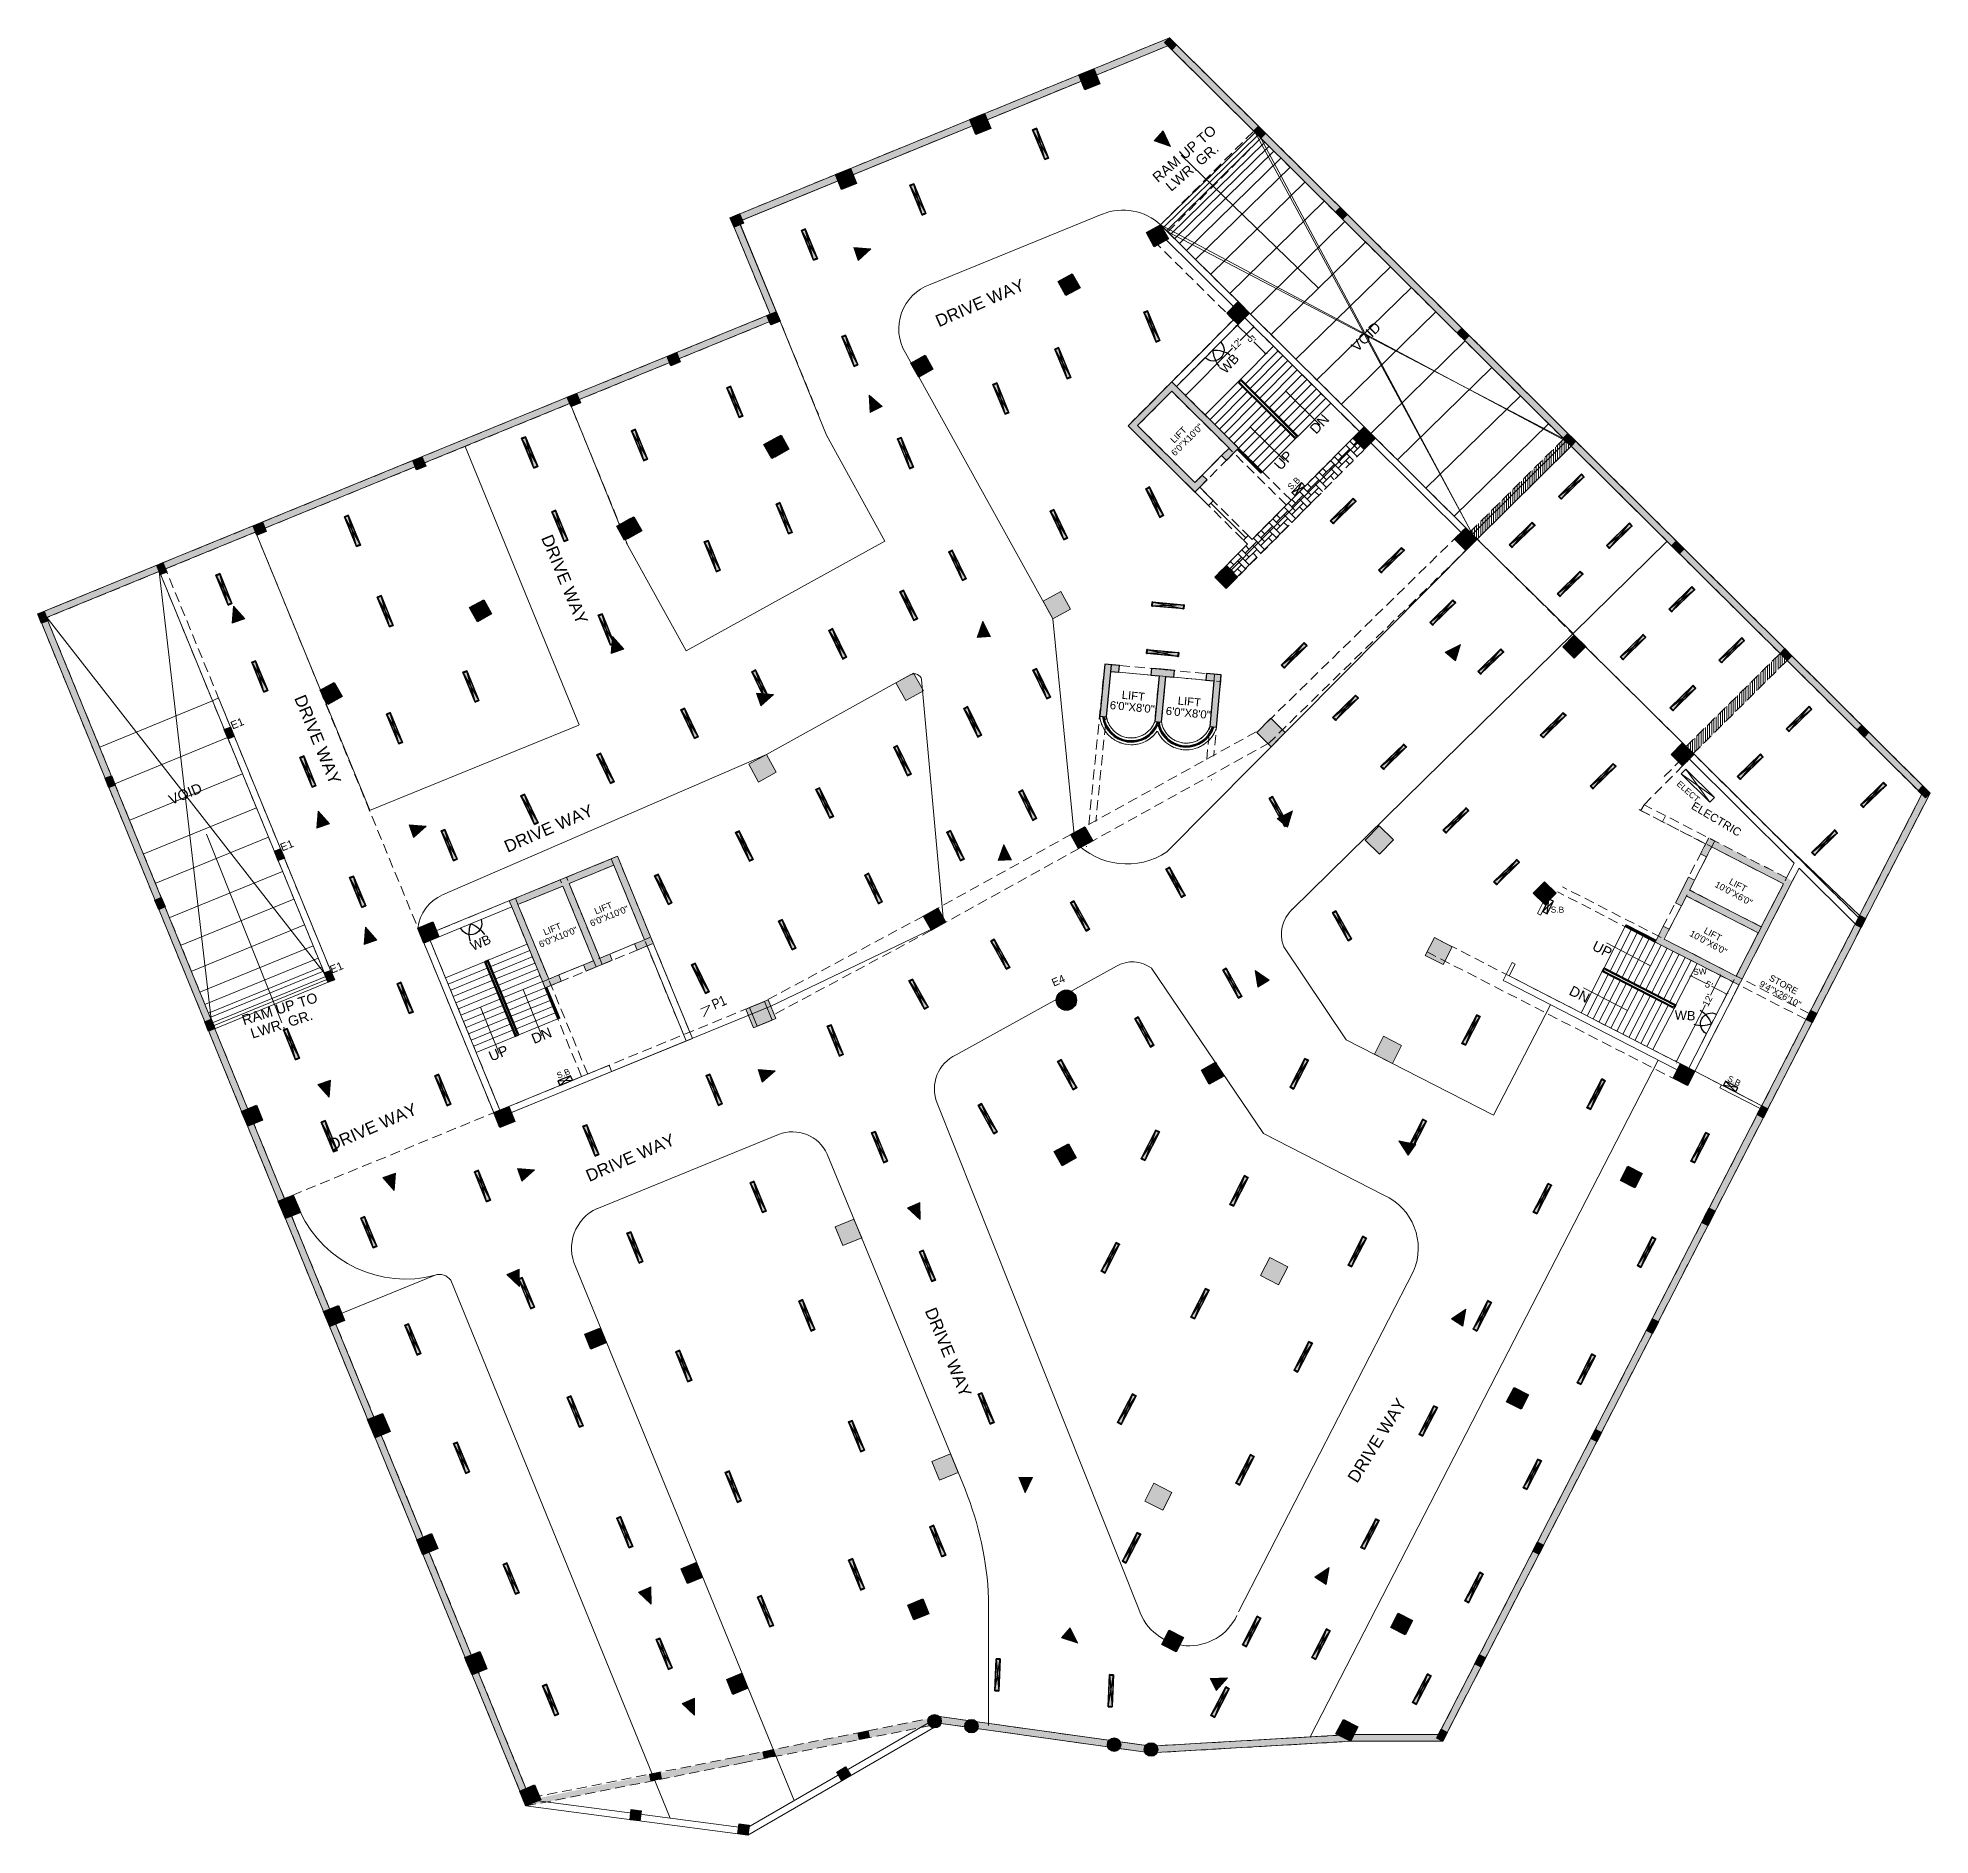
# Model space of a CAD drawing. Header units: inches. Extents: x 1182429 to 1211915, y -922309 to -906718.
# Drawn here: x 1209103 to 1211915, y -912560 to -909889 of the extents above; entities that cross this region are included whole.
import ezdxf

# ---------------------------------------------------------------- set-up
doc = ezdxf.new("R2010")
doc.units = ezdxf.units.IN
doc.header["$LTSCALE"] = 6
doc.header["$PDMODE"] = 2
doc.linetypes.add('DASHED2', pattern=[0.375, 0.25, -0.125])
for name, color, linetype in [('CELLING', 34, 'Continuous'), ('COLL SIZE', 160, 'Continuous'), ('DIM', 7, 'Continuous'), ('door', 5, 'Continuous'), ('E-WIRING', 5, 'Continuous'), ('FITTING', 24, 'Continuous'), ('line', 251, 'Continuous'), ('TW', 5, 'Continuous'), ('WID', 4, 'Continuous')]:
    doc.layers.add(name, color=color, linetype=linetype)
for name, color, linetype, lineweight in [('col hatch', 13, 'Continuous', 30), ('COL MARK', 210, 'Continuous', 18), ('column', 240, 'Continuous', 25), ('DIM-2', 1, 'Continuous', 13), ('GRID DIM-2', 1, 'Continuous', 9), ('Hatch', 251, 'Continuous', 0), ('plan', 7, 'Continuous', 5), ('v.b', 200, 'Continuous', 5), ('W', 250, 'Continuous', 5), ('wall', 7, 'Continuous', 30), ('wall new', 3, 'Continuous', 25)]:
    doc.layers.add(name, color=color, linetype=linetype, lineweight=lineweight)
doc.styles.add('ARI', font='arial.ttf')
doc.linetypes.add('ZIGZAG', pattern='A,0.0001,-0.2,[131,ltypeshp.shx,S=0.2,R=0,X=-0.2,Y=0],-0.4,[131,ltypeshp.shx,S=0.2,R=180,X=0.2,Y=0],-0.2', length=0.8001)
doc.dimstyles.new('Copy of AA', dxfattribs={"dimtxt": 15, "dimasz": 4, "dimexe": 5, "dimexo": 0, "dimgap": 0.09, "dimtad": 0, "dimdec": 0, "dimzin": 0, "dimdsep": 46, "dimlunit": 3, "dimtxsty": 'ARI', "dimblk": 'ARCHTICK', "dimcen": 0.09, "dimclrt": 7, "dimadec": 0, "dimazin": 0, "dimtfac": 1, "dimtdec": 0, "dimtofl": 0, "dimtmove": 0, "dimatfit": 3, "dimfxl": 0.18, "dimtolj": 1, "dimtzin": 0, "dimlwd": 9, "dimlwe": 9, "dimarcsym": 0})
doc.dimstyles.new('Copy(2) of AA', dxfattribs={"dimtxt": 12, "dimasz": 4, "dimexe": 0.18, "dimexo": 0, "dimgap": 0.09, "dimtad": 0, "dimdec": 0, "dimzin": 0, "dimdsep": 46, "dimlunit": 3, "dimtxsty": 'ARI', "dimblk": 'OBLIQUE', "dimcen": 0.09, "dimclrd": 7, "dimclre": 7, "dimclrt": 7, "dimadec": 0, "dimazin": 0, "dimtfac": 1, "dimtdec": 0, "dimtofl": 0, "dimtmove": 0, "dimatfit": 3, "dimfxl": 1, "dimtolj": 1, "dimtzin": 0, "dimlwd": 5, "dimlwe": 5, "dimarcsym": 0})
pattern_1 = [(0, (-27.8192783, 2.9401021), (0, 0.001397), [0.001016, -0.000381]), (90, (-27.8192783, 2.9401021), (-0.001397, 0), [0.001016, -0.000381])]

msp = doc.modelspace()

# ---------------------------------------------------------------- texts
at = {"layer": 'GRID DIM-2', "color": 31, "ltscale": 0.3, "true_color": 0xffc6b3, "insert": (1210102.6, -911319.6, 44750.3), "char_height": 15, "width": 210.298, "attachment_point": 1, "rotation": 23.6191, "style": 'ARI'}
msp.add_mtext('{\\fArial Narrow|b0|i0|c0|p34;P1}', dxfattribs=at)
at = {"layer": 'plan', "color": 0, "lineweight": 25, "ltscale": 0.6, "char_height": 8.93, "attachment_point": 1, "style": 'ARI'}
for insert, rotation in [((1210959, -910554.6, 48458), 44.2188), ((1211351.2, -911179.9, 48012.9), 358.9667), ((1209872.8, -911427.6, 48012.9), 21.5988), ((1211616.8, -911430.6, 48012.9), 333.5549)]:
    msp.add_mtext_dynamic_manual_height_columns('{\\C5;S.B}', width=26.539, gutter_width=14.3, heights=[0], dxfattribs=dict(at, insert=insert, rotation=rotation))
at = {"layer": 'W', "color": 31, "ltscale": 10, "true_color": 0xffc6b3, "style": 'ARI'}
for s, p in [('LIFT', (1210791.7, -910491.9, 39585.2)), ('6\'0"X10\'0"', (1210792.8, -910511.1, 39585.2))]:
    msp.add_text(s, height=9.6, rotation=45.2698, dxfattribs=at).set_placement(p)
at = {"layer": 'wall', "style": 'ARI'}
for s, height, rotation, p in [('RAM UP TO', 15, 40.7281, (1210767.4, -910104.5, 38773.2)), (' LWR. GR.', 15, 40.7281, (1210782.6, -910121.5, 38773.2)), ('DRIVE WAY', 18, 23.5156, (1210441.8, -910318.9, 39009.3)), ('WB', 13.75, 46.2988, (1210867.8, -910388.8, 40136.8)), ('LIFT', 9.6, 45.2698, (1210791.7, -910491.9, 39585.2)), ('6\'0"X10\'0"', 9.6, 45.2698, (1210792.8, -910511.1, 39585.2)), ('DN', 15, 47.2899, (1211002.6, -910478.8, 44665.7)), ('UP', 15, 47.2899, (1210949.8, -910532.5, 44665.7)), ('DRIVE WAY', 18, 292.4406, (1209850.5, -910631.8, 34889.1)), ('DRIVE WAY', 18, 292.4406, (1209483.5, -910869.9, 37705.8)), ('LIFT', 12, 354.4773, (1210713.2, -910871, 44665.7)), ('LIFT', 12, 354.4773, (1210796.4, -910879.5, 44665.7)), ('6\'0"X8\'0"', 12, 354.4773, (1210695.5, -910886.2, 44665.7)), ('6\'0"X8\'0"', 12, 354.4773, (1210778.7, -910894.8, 44665.7)), ('E1', 11.52, 22.3416, (1209392.2, -910916.8, 37649)), ('ELECT.', 9, 318.5237, (1211537.4, -910998.9, 44718.4)), ('DRIVE WAY', 18, 23.5156, (1209800.9, -911100.1, 37671.1)), ('ELECTRIC', 12, 329.0756, (1211558.8, -911033.7, 40696.6)), ('E1', 11.52, 22.3416, (1209466, -911098.1, 42407.4)), ('10\'0"X6\'0"', 9.6, 331.4916, (1211594, -911150.1, 39585.2)), ('LIFT', 9.6, 331.4916, (1211615.2, -911145.7, 39585.2)), ('6\'0"X10\'0"', 9.6, 22.3416, (1209925.7, -911210, 39585.2)), ('LIFT', 9.6, 22.3416, (1209932.3, -911191.9, 39585.2)), ('LIFT', 9.6, 22.3416, (1209856.4, -911223, 39585.2)), ('WB', 13.75, 23.5156, (1209749.4, -911246, 40136.8)), ('6\'0"X10\'0"', 9.6, 22.3416, (1209849.9, -911241.2, 39585.2)), ('UP', 15, 333.0519, (1211411.4, -911243.5, 40696.6)), ('10\'0"X6\'0"', 9.6, 331.4916, (1211556.5, -911223, 39585.2)), ('LIFT', 9.6, 331.4916, (1211577.7, -911218.7, 39585.2)), ('E1', 11.52, 22.3416, (1209539.7, -911279.7, 42407.7)), ('E4', 11.52, 23.7257, (1210612.7, -911299.1, 50061.9)), ('SW', 9, 3.454, (1211563.1, -911281.8, 44708.9)), ('9\'4"X26\'10"', 9.6, 331.4916, (1211659.9, -911298, 35700.7)), ('STORE', 9.6, 331.4916, (1211674.6, -911289, 35700.7)), ('RAM UP TO', 15, 17.4516, (1209409, -911356.5, 35023.4)), ('DN', 15, 333.0519, (1211377.1, -911310.2, 40696.6)), (' LWR. GR.', 15, 17.4516, (1209416.2, -911378.1, 35023.4)), ('WB', 13.75, 357.5076, (1211535.1, -911347.9, 40136.8)), ('DN', 15, 22.3416, (1209840.2, -911384.4, 36727.4)), ('UP', 15, 22.3416, (1209776.8, -911410.4, 36727.4)), ('DRIVE WAY', 18, 23.5156, (1209538.9, -911544, 38796.7)), ('DRIVE WAY', 18, 23.5156, (1209922.2, -911589.6, 38712)), ('DRIVE WAY', 18, 292.4406, (1210420.6, -911780.7, 34889.1)), ('DRIVE WAY', 18, 58.2593, (1211063.4, -912038.2, 36915.2))]:
    msp.add_text(s, height=height, rotation=rotation, dxfattribs=at).set_placement(p)
at = {"layer": 'wall', "color": 31, "lineweight": 25, "true_color": 0xffc6b3, "style": 'ARI'}
for s, height, rotation, p in [('VOID', 15, 44.9175, (1211063.8, -910356.3, 36293.7)), ('LIFT', 12, 354.4773, (1210713.2, -910871, 44665.7)), ('LIFT', 12, 354.4773, (1210796.4, -910879.5, 44665.7)), ('6\'0"X8\'0"', 12, 354.4773, (1210695.5, -910886.2, 44665.7)), ('6\'0"X8\'0"', 12, 354.4773, (1210778.7, -910894.8, 44665.7)), ('VOID', 15, 22.3416, (1209301.1, -911029, 36812.1)), ('10\'0"X6\'0"', 9.6, 331.4916, (1211594, -911150.1, 39585.2)), ('LIFT', 9.6, 331.4916, (1211615.2, -911145.7, 39585.2)), ('6\'0"X10\'0"', 9.6, 22.3416, (1209925.7, -911210, 39585.2)), ('LIFT', 9.6, 22.3416, (1209932.3, -911191.9, 39585.2)), ('LIFT', 9.6, 22.3416, (1209856.4, -911223, 39585.2)), ('6\'0"X10\'0"', 9.6, 22.3416, (1209849.9, -911241.2, 39585.2)), ('10\'0"X6\'0"', 9.6, 331.4916, (1211556.5, -911223, 39585.2)), ('LIFT', 9.6, 331.4916, (1211577.7, -911218.7, 39585.2))]:
    msp.add_text(s, height=height, rotation=rotation, dxfattribs=at).set_placement(p)

# ---------------------------------------------------------------- blocks, each defined once
blk = doc.blocks.new('_ARCHTICK')
at = {"color": 0, "linetype": 'ByBlock', "const_width": 0.15}
blk.add_lwpolyline([(-0.5, -0.5), (0.5, 0.5)], dxfattribs=at)
blk = doc.blocks.new('*D212')
at = {"layer": 'Defpoints', "color": 0, "ltscale": 10, "transparency": 16777216}
for p in [(1211601.3, -911281.4, 3969.1), (1211603.5, -911282.5), (1211535.5, -911409.5, 3969.1)]:
    blk.add_point(p, dxfattribs=at)
at = {"layer": 'W', "color": 0, "lineweight": 9, "ltscale": 10, "transparency": 16777216}
for p, q in [((1211603.5, -911282.5), (1211588.4, -911311.9)), ((1211601.3, -911281.4), (1211608, -911284.8)), ((1211537.7, -911410.6), (1211581, -911326.3)), ((1211535.5, -911409.5), (1211542.1, -911412.9))]:
    blk.add_line(p, q, dxfattribs=at)
at = {"layer": 'W', "color": 0, "lineweight": 9, "ltscale": 10, "transparency": 16777216, "xscale": 4, "yscale": 4, "zscale": 4}
for p, rotation in [((1211603.5, -911282.5), 62.80782538406256), ((1211537.7, -911410.6), 242.8078253840625)]:
    blk.add_blockref('_ARCHTICK', p, dxfattribs=dict(at, rotation=rotation))
at = {"layer": 'W', "color": 7, "ltscale": 10, "transparency": 16777216, "insert": (1211584.7, -911319.1), "char_height": 10, "attachment_point": 5, "rotation": 62.8078, "style": 'ARI'}
blk.add_mtext("\\A1;12'", dxfattribs=at)
blk = doc.blocks.new('*D213')
at = {"layer": 'Defpoints', "color": 0, "ltscale": 10, "transparency": 16777216}
for p in [(1211561.6, -911278.5, 3969.1), (1211612.8, -911310.1), (1211615, -911305.9, 3969.1)]:
    blk.add_point(p, dxfattribs=at)
at = {"layer": 'W', "color": 0, "lineweight": 9, "ltscale": 10, "transparency": 16777216}
for p, q in [((1211561.6, -911278.5), (1211557.2, -911287.1)), ((1211559.4, -911282.7), (1211582, -911294.2)), ((1211612.8, -911310.1), (1211590.3, -911298.5)), ((1211615, -911305.9), (1211610.5, -911314.5))]:
    blk.add_line(p, q, dxfattribs=at)
at = {"layer": 'W', "color": 0, "lineweight": 9, "ltscale": 10, "transparency": 16777216, "xscale": 4, "yscale": 4, "zscale": 4}
for p, rotation in [((1211559.4, -911282.7), 152.8078253841191), ((1211612.8, -911310.1), 332.8078253841191)]:
    blk.add_blockref('_ARCHTICK', p, dxfattribs=dict(at, rotation=rotation))
at = {"layer": 'W', "color": 7, "ltscale": 10, "transparency": 16777216, "insert": (1211586.1, -911296.4), "char_height": 10, "attachment_point": 5, "rotation": 332.8078, "style": 'ARI'}
blk.add_mtext("\\A1;5'", dxfattribs=at)
blk = doc.blocks.new('*D210')
at = {"layer": 'Defpoints', "color": 0, "ltscale": 10, "transparency": 16777216}
for p in [(1210908, -910316.2, 3969.1), (1210909.9, -910318), (1210806.6, -910418.4, 3969.1)]:
    blk.add_point(p, dxfattribs=at)
at = {"layer": 'W', "color": 0, "lineweight": 9, "ltscale": 10, "transparency": 16777216}
for p, q in [((1210909.9, -910318), (1210889.5, -910338.6)), ((1210908, -910316.2), (1210913.4, -910321.5)), ((1210808.4, -910420.2), (1210878.1, -910350.1)), ((1210806.6, -910418.4), (1210812, -910423.7))]:
    blk.add_line(p, q, dxfattribs=at)
at = {"layer": 'W', "color": 0, "lineweight": 9, "ltscale": 10, "transparency": 16777216, "xscale": 4, "yscale": 4, "zscale": 4}
for p, rotation in [((1210909.9, -910318), 45.20233133903255), ((1210808.4, -910420.2), 225.2023313390326)]:
    blk.add_blockref('_ARCHTICK', p, dxfattribs=dict(at, rotation=rotation))
at = {"layer": 'W', "color": 7, "ltscale": 10, "transparency": 16777216, "insert": (1210883.8, -910344.3), "char_height": 10, "attachment_point": 5, "rotation": 45.2023, "style": 'ARI'}
blk.add_mtext("\\A1;12'", dxfattribs=at)
blk = doc.blocks.new('*D211')
at = {"layer": 'Defpoints', "color": 0, "ltscale": 10, "transparency": 16777216}
for p in [(1210885.4, -910315.8), (1210891, -910310.2, 3969.1), (1210933.6, -910352.4, 3969.1)]:
    blk.add_point(p, dxfattribs=at)
at = {"layer": 'W', "color": 0, "lineweight": 9, "ltscale": 10, "transparency": 16777216}
for p, q in [((1210891, -910310.2), (1210881.9, -910319.3)), ((1210885.4, -910315.8), (1210903.4, -910333.6)), ((1210928, -910358.1), (1210910, -910340.2)), ((1210933.6, -910352.4), (1210924.5, -910361.6))]:
    blk.add_line(p, q, dxfattribs=at)
at = {"layer": 'W', "color": 0, "lineweight": 9, "ltscale": 10, "transparency": 16777216, "xscale": 4, "yscale": 4, "zscale": 4}
for p, rotation in [((1210885.4, -910315.8), 135.2023313391962), ((1210928, -910358.1), 315.2023313391962)]:
    blk.add_blockref('_ARCHTICK', p, dxfattribs=dict(at, rotation=rotation))
at = {"layer": 'W', "color": 7, "ltscale": 10, "transparency": 16777216, "insert": (1210906.7, -910336.9), "char_height": 10, "attachment_point": 5, "rotation": 315.2023, "style": 'ARI'}
blk.add_mtext("\\A1;5'", dxfattribs=at)
blk = doc.blocks.new('_Oblique')
at = {"layer": 'DIM', "color": 0, "lineweight": -2}
blk.add_line((-0.5, -0.5), (0.5, 0.5), dxfattribs=at)
blk = doc.blocks.new('RRR')
at = {"layer": 'line', "color": 1, "linetype": 'Continuous'}
for centre, radius, start, end in [((195983, -95888.1), 26.4, 41.1654, 79.7233), ((196002.9, -95870.7), 11, 90, 270), ((195983.5, -95848.3), 29.7, 276.0538, 310.8122)]:
    blk.add_arc(centre, radius, start, end, dxfattribs=at)
blk = doc.blocks.new('SB')
at = {"layer": 'W', "color": 6, "linetype": 'ByBlock', "lineweight": 25}
for p, q in [((196907.8, -96527.1), (196884.1, -96518.6)), ((196884.1, -96527.1), (196907.8, -96518.6))]:
    blk.add_line(p, q, dxfattribs=at)
blk.add_lwpolyline([(196884.1, -96518.6), (196907.8, -96518.6), (196907.8, -96527.1), (196884.1, -96527.1)], close=True, dxfattribs=at)
blk = doc.blocks.new('sdfdsf')
at = {"lineweight": -3}
blk.add_hatch(color=7, dxfattribs=at).paths.add_polyline_path([(23236.7, 14983.3), (23242.1, 14983.3), (23242.1, 15029.5), (23236.7, 15029.5)])
at = {"layer": 'Hatch'}
h = blk.add_hatch(dxfattribs=at)
h.set_pattern_fill('ANGLE', color=5, scale=0.0002)
h.set_pattern_definition(pattern_1)
h.paths.add_polyline_path([(23236.4, 15029.5), (23242.4, 15029.5), (23242.4, 15030.4), (23236.4, 15030.4)])
h = blk.add_hatch(dxfattribs=at)
h.set_pattern_fill('ANGLE', color=5, scale=0.0002)
h.set_pattern_definition(pattern_1)
h.paths.add_polyline_path([(23236.4, 14983.3), (23242.4, 14983.3), (23242.4, 14982.4), (23236.4, 14982.4)])
for p, q in [((23242.4, 15030.4), (23236.4, 14982.4)), ((23242.4, 14982.4), (23236.4, 15030.4))]:
    blk.add_line(p, q)
at = {"layer": 'CELLING', "color": 5}
for points in [[(23236.4, 14982.4), (23242.4, 14982.4), (23242.4, 15030.4), (23236.4, 15030.4)], [(23242.4, 15029.5), (23236.4, 15029.5), (23236.4, 15030.4), (23242.4, 15030.4)], [(23236.4, 15029.5), (23242.4, 15029.5), (23242.4, 15030.4), (23236.4, 15030.4)], [(23236.7, 14983.3), (23242.1, 14983.3), (23242.1, 15029.5), (23236.7, 15029.5)], [(23236.4, 14983.3), (23242.4, 14983.3), (23242.4, 14982.4), (23236.4, 14982.4)], [(23236.4, 14983.3), (23242.4, 14983.3), (23242.4, 14982.4), (23236.4, 14982.4)]]:
    blk.add_lwpolyline(points, close=True, dxfattribs=at)

# ---------------------------------------------------------------- dimensions: what is measured, and where the dimension line sits
at = {"layer": 'W', "ltscale": 10}
for base, p1, p2, angle, picture, middle in [((1210909.9, -910318, 44665.7), (1210806.6, -910418.4, 48634.8), (1210908, -910316.2, 48634.8), 45.2023, '*D210', (1210883.8, -910344.3, 44665.7)), ((1211603.5, -911282.5, 44665.7), (1211535.5, -911409.5, 48634.8), (1211601.3, -911281.4, 48634.8), 62.8078, '*D212', (1211584.7, -911319.1, 44665.7))]:
    dim = msp.add_linear_dim(base=base, p1=p1, p2=p2, angle=angle, dimstyle='Copy of AA', override={"dimtxt": 10}, dxfattribs=at)
    dim.commit()
    dim.dimension.update_dxf_attribs({"geometry": picture, "text_midpoint": middle, "dimtype": 161})
for p1, p2, distance, picture, middle in [((1210933.6, -910352.4, 48634.8), (1210891, -910310.2, 48634.8), 7.9, '*D211', (1210906.7, -910336.9, 44665.7)), ((1211561.6, -911278.5, 48634.8), (1211615, -911305.9, 48634.8), -4.7, '*D213', (1211586.1, -911296.4, 44665.7))]:
    dim = msp.add_aligned_dim(p1=p1, p2=p2, distance=distance, dimstyle='Copy of AA', override={"dimtxt": 10}, dxfattribs=at)
    dim.commit()
    dim.dimension.update_dxf_attribs({"geometry": picture, "text_midpoint": middle})

# ---------------------------------------------------------------- hatches: boundary and pattern name
at = {"layer": 'col hatch', "lineweight": 25, "ltscale": 100, "true_color": 0xffc6b3}
h = msp.add_hatch(color=31, dxfattribs=at)
h.dxf.hatch_style = 1
h.paths.add_polyline_path([(1210131.8, -910156), (1210145.7, -910150.3), (1210151.4, -910164.2), (1210137.5, -910169.9)])
at = {"layer": 'col hatch', "ltscale": 100, "true_color": 0x52271e}
h = msp.add_hatch(color=19, dxfattribs=at)
h.dxf.hatch_style = 1
h.paths.add_polyline_path([(1210131.8, -910156), (1210145.7, -910150.3), (1210151.4, -910164.2), (1210137.5, -910169.9)])
at = {"layer": 'col hatch', "lineweight": 25, "ltscale": 100, "true_color": 0xffc6b3}
h = msp.add_hatch(color=31, dxfattribs=at)
h.dxf.hatch_style = 1
h.paths.add_polyline_path([(1210186.4, -910301.4), (1210200.3, -910295.7), (1210206, -910309.6), (1210192.1, -910315.3)])
at = {"layer": 'col hatch', "ltscale": 100, "true_color": 0x52271e}
h = msp.add_hatch(color=19, dxfattribs=at)
h.dxf.hatch_style = 1
h.paths.add_polyline_path([(1210186.4, -910301.4), (1210200.3, -910295.7), (1210206, -910309.6), (1210192.1, -910315.3)])
at = {"layer": 'col hatch', "lineweight": 25, "ltscale": 100, "true_color": 0xffc6b3}
h = msp.add_hatch(color=31, dxfattribs=at)
h.dxf.hatch_style = 1
h.paths.add_polyline_path([(1210038.1, -910362.2), (1210051.9, -910356.5), (1210057.6, -910370.4), (1210043.7, -910376)])
at = {"layer": 'col hatch', "ltscale": 100, "true_color": 0x52271e}
h = msp.add_hatch(color=19, dxfattribs=at)
h.dxf.hatch_style = 1
h.paths.add_polyline_path([(1210038.1, -910362.2), (1210051.9, -910356.5), (1210057.6, -910370.4), (1210043.7, -910376)])
at = {"layer": 'col hatch', "lineweight": 25, "ltscale": 100, "true_color": 0xffc6b3}
h = msp.add_hatch(color=31, dxfattribs=at)
h.dxf.hatch_style = 1
h.paths.add_polyline_path([(1209889.7, -910422.9), (1209903.6, -910417.2), (1209909.3, -910431.1), (1209895.4, -910436.8)])
at = {"layer": 'col hatch', "ltscale": 100, "true_color": 0x52271e}
h = msp.add_hatch(color=19, dxfattribs=at)
h.dxf.hatch_style = 1
h.paths.add_polyline_path([(1209889.7, -910422.9), (1209903.6, -910417.2), (1209909.3, -910431.1), (1209895.4, -910436.8)])
at = {"layer": 'col hatch', "lineweight": 25, "ltscale": 100, "true_color": 0xffc6b3}
h = msp.add_hatch(color=31, dxfattribs=at)
h.dxf.hatch_style = 1
h.paths.add_polyline_path([(1209659.9, -910517), (1209673.7, -910511.3), (1209679.4, -910525.2), (1209665.6, -910530.9)])
at = {"layer": 'col hatch', "ltscale": 100, "true_color": 0x52271e}
h = msp.add_hatch(color=19, dxfattribs=at)
h.dxf.hatch_style = 1
h.paths.add_polyline_path([(1209659.9, -910517), (1209673.7, -910511.3), (1209679.4, -910525.2), (1209665.6, -910530.9)])
at = {"layer": 'col hatch', "lineweight": 25, "ltscale": 100, "true_color": 0xffc6b3}
h = msp.add_hatch(color=31, dxfattribs=at)
h.dxf.hatch_style = 1
h.paths.add_polyline_path([(1209422.7, -910614.1), (1209436.5, -910608.4), (1209442.2, -910622.3), (1209428.3, -910628)])
at = {"layer": 'col hatch', "ltscale": 100, "true_color": 0x52271e}
h = msp.add_hatch(color=19, dxfattribs=at)
h.dxf.hatch_style = 1
h.paths.add_polyline_path([(1209422.7, -910614.1), (1209436.5, -910608.4), (1209442.2, -910622.3), (1209428.3, -910628)])
h = msp.add_hatch(color=19, dxfattribs=at)
h.dxf.hatch_style = 1
h.paths.add_polyline_path([(1210290.3, -912466.6), (1210303.3, -912459), (1210310.9, -912471.9), (1210297.9, -912479.5)])
h = msp.add_hatch(color=19, dxfattribs=at)
h.dxf.hatch_style = 1
h.paths.add_polyline_path([(1209984.8, -912522.5), (1209999.7, -912524.4), (1209997.7, -912539.3), (1209982.9, -912537.4)])
h = msp.add_hatch(color=19, dxfattribs=at)
h.dxf.hatch_style = 1
h.paths.add_polyline_path([(1210145.1, -912543.6), (1210159.9, -912545.5), (1210158, -912560.4), (1210143.1, -912558.5)])
at = {"layer": 'COL MARK', "lineweight": 30, "true_color": 0xffc6b3}
h = msp.add_hatch(color=31, dxfattribs=at)
h.dxf.hatch_style = 1
h.paths.add_polyline_path([(1210596.7, -910726.2), (1210623, -910711.7), (1210637.5, -910737.9), (1210611.3, -910752.4)])
at = {"layer": 'COL MARK'}
h = msp.add_hatch(color=256, dxfattribs=at)
h.dxf.hatch_style = 1
h.paths.add_polyline_path([(1210596.7, -910726.2), (1210623, -910711.7), (1210637.5, -910737.9), (1210611.3, -910752.4)])
at = {"layer": 'COL MARK', "lineweight": 30, "true_color": 0xffc6b3}
h = msp.add_hatch(color=31, dxfattribs=at)
h.dxf.hatch_style = 1
h.paths.add_polyline_path([(1210378.1, -910847.4), (1210404.3, -910832.8), (1210418.9, -910859.1), (1210392.6, -910873.6)])
at = {"layer": 'COL MARK'}
h = msp.add_hatch(color=256, dxfattribs=at)
h.dxf.hatch_style = 1
h.paths.add_polyline_path([(1210378.1, -910847.4), (1210404.3, -910832.8), (1210418.9, -910859.1), (1210392.6, -910873.6)])
at = {"layer": 'COL MARK', "lineweight": 30, "true_color": 0xffc6b3}
h = msp.add_hatch(color=31, dxfattribs=at)
h.dxf.hatch_style = 1
h.paths.add_polyline_path([(1210914.2, -910921.2), (1210935.3, -910899.9), (1210956.6, -910921.1), (1210935.5, -910942.3)])
at = {"layer": 'COL MARK'}
h = msp.add_hatch(color=256, dxfattribs=at)
h.dxf.hatch_style = 1
h.paths.add_polyline_path([(1210914.2, -910921.2), (1210935.3, -910899.9), (1210956.6, -910921.1), (1210935.5, -910942.3)])
at = {"layer": 'COL MARK', "lineweight": 30, "true_color": 0xffc6b3}
h = msp.add_hatch(color=31, dxfattribs=at)
h.dxf.hatch_style = 1
h.paths.add_polyline_path([(1210159.4, -910968.5), (1210185.6, -910954), (1210200.2, -910980.2), (1210173.9, -910994.8)])
at = {"layer": 'COL MARK'}
h = msp.add_hatch(color=256, dxfattribs=at)
h.dxf.hatch_style = 1
h.paths.add_polyline_path([(1210159.4, -910968.5), (1210185.6, -910954), (1210200.2, -910980.2), (1210173.9, -910994.8)])
at = {"layer": 'COL MARK', "lineweight": 30, "true_color": 0xffc6b3}
h = msp.add_hatch(color=31, dxfattribs=at)
h.dxf.hatch_style = 1
h.paths.add_polyline_path([(1211075.3, -911081.1), (1211096.4, -911059.9), (1211117.7, -911081), (1211096.5, -911102.3)])
at = {"layer": 'COL MARK'}
h = msp.add_hatch(color=256, dxfattribs=at)
h.dxf.hatch_style = 1
h.paths.add_polyline_path([(1211075.3, -911081.1), (1211096.4, -911059.9), (1211117.7, -911081), (1211096.5, -911102.3)])
at = {"layer": 'COL MARK', "lineweight": 30, "true_color": 0xffc6b3}
h = msp.add_hatch(color=31, dxfattribs=at)
h.dxf.hatch_style = 1
h.paths.add_polyline_path([(1211178.2, -911225.9), (1211204.9, -911239.6), (1211191.2, -911266.3), (1211164.5, -911252.6)])
at = {"layer": 'COL MARK'}
h = msp.add_hatch(color=256, dxfattribs=at)
h.dxf.hatch_style = 1
h.paths.add_polyline_path([(1211178.2, -911225.9), (1211204.9, -911239.6), (1211191.2, -911266.3), (1211164.5, -911252.6)])
h = msp.add_hatch(color=256, dxfattribs=at)
h.dxf.hatch_style = 1
h.paths.add_polyline_path([(1210160.5, -911330.1), (1210188.3, -911318.7), (1210199.7, -911346.5), (1210171.9, -911357.9)])
at = {"layer": 'COL MARK', "lineweight": 30, "true_color": 0xffc6b3}
h = msp.add_hatch(color=31, dxfattribs=at)
h.dxf.hatch_style = 1
edge = h.paths.add_edge_path()
edge.add_arc((1210631.4, -911319.1), 15, 0, 360)
at = {"layer": 'COL MARK'}
h = msp.add_hatch(color=256, dxfattribs=at)
h.dxf.hatch_style = 1
edge = h.paths.add_edge_path()
edge.add_arc((1210631.4, -911319.1), 15, 0, 360)
at = {"layer": 'COL MARK', "lineweight": 30, "true_color": 0xffc6b3}
h = msp.add_hatch(color=31, dxfattribs=at)
h.dxf.hatch_style = 1
h.paths.add_polyline_path([(1210155, -911332.4), (1210182.7, -911321), (1210194.1, -911348.7), (1210166.4, -911360.1)])
h = msp.add_hatch(color=31, dxfattribs=at)
h.dxf.hatch_style = 1
h.paths.add_polyline_path([(1211102.8, -911372.7), (1211129.5, -911386.4), (1211115.8, -911413.1), (1211089.1, -911399.4)])
at = {"layer": 'COL MARK'}
h = msp.add_hatch(color=256, dxfattribs=at)
h.dxf.hatch_style = 1
h.paths.add_polyline_path([(1211102.8, -911372.7), (1211129.5, -911386.4), (1211115.8, -911413.1), (1211089.1, -911399.4)])
at = {"layer": 'COL MARK', "lineweight": 30, "true_color": 0xffc6b3}
h = msp.add_hatch(color=31, dxfattribs=at)
h.dxf.hatch_style = 1
h.paths.add_polyline_path([(1210288, -911656.1), (1210315.7, -911644.7), (1210327.2, -911672.5), (1210299.4, -911683.9)])
at = {"layer": 'COL MARK'}
h = msp.add_hatch(color=256, dxfattribs=at)
h.dxf.hatch_style = 1
h.paths.add_polyline_path([(1210288, -911656.1), (1210315.7, -911644.7), (1210327.2, -911672.5), (1210299.4, -911683.9)])
at = {"layer": 'COL MARK', "lineweight": 30, "true_color": 0xffc6b3}
h = msp.add_hatch(color=31, dxfattribs=at)
h.dxf.hatch_style = 1
h.paths.add_polyline_path([(1210933.8, -911701.8), (1210960.5, -911715.5), (1210946.7, -911742.2), (1210920.1, -911728.5)])
at = {"layer": 'COL MARK'}
h = msp.add_hatch(color=256, dxfattribs=at)
h.dxf.hatch_style = 1
h.paths.add_polyline_path([(1210933.8, -911701.8), (1210960.5, -911715.5), (1210946.7, -911742.2), (1210920.1, -911728.5)])
at = {"layer": 'COL MARK', "lineweight": 30, "true_color": 0xffc6b3}
h = msp.add_hatch(color=31, dxfattribs=at)
h.dxf.hatch_style = 1
h.paths.add_polyline_path([(1210431.3, -912004.8), (1210459.1, -911993.4), (1210470.5, -912021.2), (1210442.7, -912032.6)])
at = {"layer": 'COL MARK'}
h = msp.add_hatch(color=256, dxfattribs=at)
h.dxf.hatch_style = 1
h.paths.add_polyline_path([(1210431.3, -912004.8), (1210459.1, -911993.4), (1210470.5, -912021.2), (1210442.7, -912032.6)])
at = {"layer": 'COL MARK', "lineweight": 30, "true_color": 0xffc6b3}
h = msp.add_hatch(color=31, dxfattribs=at)
h.dxf.hatch_style = 1
h.paths.add_polyline_path([(1210761.5, -912037.1), (1210788.2, -912050.9), (1210774.5, -912077.5), (1210747.8, -912063.8)])
at = {"layer": 'COL MARK'}
h = msp.add_hatch(color=256, dxfattribs=at)
h.dxf.hatch_style = 1
h.paths.add_polyline_path([(1210761.5, -912037.1), (1210788.2, -912050.9), (1210774.5, -912077.5), (1210747.8, -912063.8)])
at = {"layer": 'COLL SIZE', "lineweight": 25, "ltscale": 100, "true_color": 0xffc6b3}
h = msp.add_hatch(color=31, dxfattribs=at)
h.dxf.hatch_style = 1
h.paths.add_polyline_path([(1210788, -909906.2), (1210777.4, -909895.6), (1210784.5, -909888.5), (1210795.1, -909899.1)])
at = {"layer": 'COLL SIZE', "ltscale": 100}
h = msp.add_hatch(color=256, dxfattribs=at)
h.dxf.hatch_style = 1
h.paths.add_polyline_path([(1210788, -909906.2), (1210777.4, -909895.6), (1210784.5, -909888.5), (1210795.1, -909899.1)])
at = {"layer": 'COLL SIZE', "lineweight": 25, "ltscale": 100, "true_color": 0xffc6b3}
h = msp.add_hatch(color=31, dxfattribs=at)
h.dxf.hatch_style = 1
h.paths.add_polyline_path([(1210920.4, -910037.6), (1210909.8, -910027), (1210916.8, -910020), (1210927.5, -910030.5)])
at = {"layer": 'COLL SIZE', "ltscale": 100}
h = msp.add_hatch(color=256, dxfattribs=at)
h.dxf.hatch_style = 1
h.paths.add_polyline_path([(1210920.4, -910037.6), (1210909.8, -910027), (1210916.8, -910020), (1210927.5, -910030.5)])
at = {"layer": 'COLL SIZE', "lineweight": 25, "ltscale": 100, "true_color": 0xffc6b3}
h = msp.add_hatch(color=31, dxfattribs=at)
h.dxf.hatch_style = 1
h.paths.add_polyline_path([(1211041.9, -910158.2), (1211031.2, -910147.6), (1211038.3, -910140.6), (1211048.9, -910151.1)])
at = {"layer": 'COLL SIZE', "ltscale": 100}
h = msp.add_hatch(color=256, dxfattribs=at)
h.dxf.hatch_style = 1
h.paths.add_polyline_path([(1211041.9, -910158.2), (1211031.2, -910147.6), (1211038.3, -910140.6), (1211048.9, -910151.1)])
at = {"layer": 'COLL SIZE', "lineweight": 25, "ltscale": 100, "true_color": 0xffc6b3}
h = msp.add_hatch(color=31, dxfattribs=at)
h.dxf.hatch_style = 1
h.paths.add_polyline_path([(1211222.8, -910337.9), (1211212.2, -910327.3), (1211219.2, -910320.2), (1211229.9, -910330.8)])
at = {"layer": 'COLL SIZE', "ltscale": 100}
h = msp.add_hatch(color=256, dxfattribs=at)
h.dxf.hatch_style = 1
h.paths.add_polyline_path([(1211222.8, -910337.9), (1211212.2, -910327.3), (1211219.2, -910320.2), (1211229.9, -910330.8)])
h = msp.add_hatch(color=256, dxfattribs=at)
h.dxf.hatch_style = 1
h.paths.add_polyline_path([(1211380.3, -910494.3), (1211369.7, -910483.7), (1211376.7, -910476.6), (1211387.4, -910487.2)])
at = {"layer": 'COLL SIZE', "lineweight": 25, "ltscale": 100, "true_color": 0xffc6b3}
h = msp.add_hatch(color=31, dxfattribs=at)
h.dxf.hatch_style = 1
h.paths.add_polyline_path([(1211381.3, -910495.4), (1211370.7, -910484.8), (1211377.7, -910477.7), (1211388.4, -910488.3)])
at = {"layer": 'COLL SIZE', "ltscale": 100}
h = msp.add_hatch(color=256, dxfattribs=at)
h.dxf.hatch_style = 1
h.paths.add_polyline_path([(1211541.4, -910654.3), (1211530.8, -910643.7), (1211537.8, -910636.6), (1211548.5, -910647.2)])
at = {"layer": 'COLL SIZE', "lineweight": 25, "ltscale": 100, "true_color": 0xffc6b3}
h = msp.add_hatch(color=31, dxfattribs=at)
h.dxf.hatch_style = 1
h.paths.add_polyline_path([(1211542.4, -910655.3), (1211531.8, -910644.7), (1211538.8, -910637.6), (1211549.5, -910648.2)])
h = msp.add_hatch(color=31, dxfattribs=at)
h.dxf.hatch_style = 1
h.paths.add_polyline_path([(1209285.2, -910686.5), (1209279.5, -910672.7), (1209288.8, -910668.9), (1209294.5, -910682.8)])
at = {"layer": 'COLL SIZE', "ltscale": 100}
h = msp.add_hatch(color=256, dxfattribs=at)
h.dxf.hatch_style = 1
h.paths.add_polyline_path([(1209285.2, -910686.5), (1209279.5, -910672.7), (1209288.8, -910668.9), (1209294.5, -910682.8)])
at = {"layer": 'COLL SIZE', "lineweight": 25, "ltscale": 100, "true_color": 0xffc6b3}
h = msp.add_hatch(color=31, dxfattribs=at)
h.dxf.hatch_style = 1
h.paths.add_polyline_path([(1209108.5, -910758.9), (1209102.9, -910745), (1209112.1, -910741.2), (1209117.8, -910755.1)])
at = {"layer": 'COLL SIZE', "ltscale": 100}
h = msp.add_hatch(color=256, dxfattribs=at)
h.dxf.hatch_style = 1
h.paths.add_polyline_path([(1209108.5, -910758.9), (1209102.9, -910745), (1209112.1, -910741.2), (1209117.8, -910755.1)])
at = {"layer": 'COLL SIZE', "lineweight": 25, "ltscale": 100, "true_color": 0xffc6b3}
h = msp.add_hatch(color=31, dxfattribs=at)
h.dxf.hatch_style = 1
h.paths.add_polyline_path([(1211702.5, -910814.2), (1211691.9, -910803.6), (1211698.9, -910796.5), (1211709.6, -910807.1)])
at = {"layer": 'COLL SIZE', "ltscale": 100}
h = msp.add_hatch(color=256, dxfattribs=at)
h.dxf.hatch_style = 1
h.paths.add_polyline_path([(1211702.5, -910814.2), (1211691.9, -910803.6), (1211698.9, -910796.5), (1211709.6, -910807.1)])
at = {"layer": 'COLL SIZE', "lineweight": 25, "ltscale": 100, "true_color": 0xffc6b3}
h = msp.add_hatch(color=31, dxfattribs=at)
h.dxf.hatch_style = 1
h.paths.add_polyline_path([(1209385.5, -910930.7), (1209379.8, -910916.9), (1209389.1, -910913.1), (1209394.7, -910927)])
at = {"layer": 'COLL SIZE', "ltscale": 100}
h = msp.add_hatch(color=256, dxfattribs=at)
h.dxf.hatch_style = 1
h.paths.add_polyline_path([(1209385.5, -910930.7), (1209379.8, -910916.9), (1209389.1, -910913.1), (1209394.7, -910927)])
at = {"layer": 'COLL SIZE', "lineweight": 25, "ltscale": 100, "true_color": 0xffc6b3}
h = msp.add_hatch(color=31, dxfattribs=at)
h.dxf.hatch_style = 1
h.paths.add_polyline_path([(1211817, -910927.9), (1211806.4, -910917.3), (1211813.4, -910910.2), (1211824.1, -910920.8)])
at = {"layer": 'COLL SIZE', "ltscale": 100}
h = msp.add_hatch(color=256, dxfattribs=at)
h.dxf.hatch_style = 1
h.paths.add_polyline_path([(1211817, -910927.9), (1211806.4, -910917.3), (1211813.4, -910910.2), (1211824.1, -910920.8)])
at = {"layer": 'COLL SIZE', "lineweight": 25, "ltscale": 100, "true_color": 0xffc6b3}
h = msp.add_hatch(color=31, dxfattribs=at)
h.dxf.hatch_style = 1
h.paths.add_polyline_path([(1209208.5, -911003.2), (1209202.8, -910989.3), (1209212.1, -910985.5), (1209217.8, -910999.4)])
at = {"layer": 'COLL SIZE', "ltscale": 100}
h = msp.add_hatch(color=256, dxfattribs=at)
h.dxf.hatch_style = 1
h.paths.add_polyline_path([(1209208.5, -911003.2), (1209202.8, -910989.3), (1209212.1, -910985.5), (1209217.8, -910999.4)])
at = {"layer": 'COLL SIZE', "lineweight": 25, "ltscale": 100, "true_color": 0xffc6b3}
h = msp.add_hatch(color=31, dxfattribs=at)
h.dxf.hatch_style = 1
h.paths.add_polyline_path([(1211908, -911018.2), (1211897.4, -911007.7), (1211904.4, -911000.6), (1211915, -911011.2)])
at = {"layer": 'COLL SIZE', "ltscale": 100}
h = msp.add_hatch(color=256, dxfattribs=at)
h.dxf.hatch_style = 1
h.paths.add_polyline_path([(1211908, -911018.2), (1211897.4, -911007.7), (1211904.4, -911000.6), (1211915, -911011.2)])
at = {"layer": 'COLL SIZE', "lineweight": 25, "ltscale": 100, "true_color": 0xffc6b3}
h = msp.add_hatch(color=31, dxfattribs=at)
h.dxf.hatch_style = 1
h.paths.add_polyline_path([(1209460.1, -911111.5), (1209454.4, -911097.7), (1209463.7, -911093.9), (1209469.4, -911107.8)])
at = {"layer": 'COLL SIZE', "ltscale": 100}
h = msp.add_hatch(color=256, dxfattribs=at)
h.dxf.hatch_style = 1
h.paths.add_polyline_path([(1209460.1, -911111.5), (1209454.4, -911097.7), (1209463.7, -911093.9), (1209469.4, -911107.8)])
at = {"layer": 'COLL SIZE', "lineweight": 25, "ltscale": 100, "true_color": 0xffc6b3}
h = msp.add_hatch(color=31, dxfattribs=at)
h.dxf.hatch_style = 1
h.paths.add_polyline_path([(1209282.6, -911184.2), (1209276.9, -911170.3), (1209286.2, -911166.5), (1209291.9, -911180.4)])
at = {"layer": 'COLL SIZE', "ltscale": 100}
h = msp.add_hatch(color=256, dxfattribs=at)
h.dxf.hatch_style = 1
h.paths.add_polyline_path([(1209282.6, -911184.2), (1209276.9, -911170.3), (1209286.2, -911166.5), (1209291.9, -911180.4)])
at = {"layer": 'COLL SIZE', "lineweight": 25, "ltscale": 100, "true_color": 0xffc6b3}
h = msp.add_hatch(color=31, dxfattribs=at)
h.dxf.hatch_style = 1
h.paths.add_polyline_path([(1211803.4, -911206.5), (1211810.3, -911193.1), (1211819.2, -911197.7), (1211812.3, -911211)])
at = {"layer": 'COLL SIZE', "ltscale": 100}
h = msp.add_hatch(color=256, dxfattribs=at)
h.dxf.hatch_style = 1
h.paths.add_polyline_path([(1211803.4, -911206.5), (1211810.3, -911193.1), (1211819.2, -911197.7), (1211812.3, -911211)])
at = {"layer": 'COLL SIZE', "lineweight": 25, "ltscale": 100, "true_color": 0xffc6b3}
h = msp.add_hatch(color=31, dxfattribs=at)
h.dxf.hatch_style = 1
h.paths.add_polyline_path([(1209534.2, -911292.6), (1209528.5, -911278.7), (1209537.8, -911274.9), (1209543.5, -911288.8)])
at = {"layer": 'COLL SIZE', "ltscale": 100}
h = msp.add_hatch(color=256, dxfattribs=at)
h.dxf.hatch_style = 1
h.paths.add_polyline_path([(1209534.2, -911292.6), (1209528.5, -911278.7), (1209537.8, -911274.9), (1209543.5, -911288.8)])
at = {"layer": 'COLL SIZE', "lineweight": 25, "ltscale": 100, "true_color": 0xffc6b3}
h = msp.add_hatch(color=31, dxfattribs=at)
h.dxf.hatch_style = 1
h.paths.add_polyline_path([(1211730.8, -911347.9), (1211737.6, -911334.6), (1211746.5, -911339.1), (1211739.6, -911352.5)])
at = {"layer": 'COLL SIZE', "ltscale": 100}
h = msp.add_hatch(color=256, dxfattribs=at)
h.dxf.hatch_style = 1
h.paths.add_polyline_path([(1211730.8, -911347.9), (1211737.6, -911334.6), (1211746.5, -911339.1), (1211739.6, -911352.5)])
at = {"layer": 'COLL SIZE', "lineweight": 25, "ltscale": 100, "true_color": 0xffc6b3}
h = msp.add_hatch(color=31, dxfattribs=at)
h.dxf.hatch_style = 1
h.paths.add_polyline_path([(1209356.7, -911365.2), (1209351, -911351.3), (1209360.3, -911347.5), (1209366, -911361.4)])
at = {"layer": 'COLL SIZE', "ltscale": 100}
h = msp.add_hatch(color=256, dxfattribs=at)
h.dxf.hatch_style = 1
h.paths.add_polyline_path([(1209356.7, -911365.2), (1209351, -911351.3), (1209360.3, -911347.5), (1209366, -911361.4)])
at = {"layer": 'COLL SIZE', "lineweight": 25, "ltscale": 100, "true_color": 0xffc6b3}
h = msp.add_hatch(color=31, dxfattribs=at)
h.dxf.hatch_style = 1
h.paths.add_polyline_path([(1211658.1, -911489.3), (1211664.9, -911476), (1211673.8, -911480.5), (1211667, -911493.9)])
at = {"layer": 'COLL SIZE', "ltscale": 100}
h = msp.add_hatch(color=256, dxfattribs=at)
h.dxf.hatch_style = 1
h.paths.add_polyline_path([(1211658.1, -911489.3), (1211664.9, -911476), (1211673.8, -911480.5), (1211667, -911493.9)])
at = {"layer": 'COLL SIZE', "lineweight": 25, "ltscale": 100, "true_color": 0xffc6b3}
h = msp.add_hatch(color=31, dxfattribs=at)
h.dxf.hatch_style = 1
h.paths.add_polyline_path([(1211579.9, -911641.4), (1211586.7, -911628.1), (1211595.6, -911632.6), (1211588.8, -911646)])
at = {"layer": 'COLL SIZE', "ltscale": 100}
h = msp.add_hatch(color=256, dxfattribs=at)
h.dxf.hatch_style = 1
h.paths.add_polyline_path([(1211575.8, -911649.4), (1211582.7, -911636.1), (1211591.6, -911640.6), (1211584.7, -911654)])
h = msp.add_hatch(color=256, dxfattribs=at)
h.dxf.hatch_style = 1
h.paths.add_polyline_path([(1211493.3, -911810), (1211500.2, -911796.6), (1211509.1, -911801.2), (1211502.2, -911814.5)])
at = {"layer": 'COLL SIZE', "lineweight": 25, "ltscale": 100, "true_color": 0xffc6b3}
h = msp.add_hatch(color=31, dxfattribs=at)
h.dxf.hatch_style = 1
h.paths.add_polyline_path([(1211495.4, -911806), (1211502.2, -911792.6), (1211511.1, -911797.2), (1211504.3, -911810.5)])
h = msp.add_hatch(color=31, dxfattribs=at)
h.dxf.hatch_style = 1
h.paths.add_polyline_path([(1211410.8, -911970.5), (1211417.7, -911957.2), (1211426.6, -911961.7), (1211419.7, -911975.1)])
at = {"layer": 'COLL SIZE', "ltscale": 100}
h = msp.add_hatch(color=256, dxfattribs=at)
h.dxf.hatch_style = 1
h.paths.add_polyline_path([(1211410.8, -911970.5), (1211417.7, -911957.2), (1211426.6, -911961.7), (1211419.7, -911975.1)])
at = {"layer": 'COLL SIZE', "lineweight": 25, "ltscale": 100, "true_color": 0xffc6b3}
h = msp.add_hatch(color=31, dxfattribs=at)
h.dxf.hatch_style = 1
h.paths.add_polyline_path([(1211324.6, -912138.2), (1211331.5, -912124.8), (1211340.4, -912129.4), (1211333.5, -912142.7)])
at = {"layer": 'COLL SIZE', "ltscale": 100}
h = msp.add_hatch(color=256, dxfattribs=at)
h.dxf.hatch_style = 1
h.paths.add_polyline_path([(1211324.7, -912138.2), (1211331.5, -912124.8), (1211340.4, -912129.4), (1211333.5, -912142.7)])
at = {"layer": 'COLL SIZE', "lineweight": 25, "ltscale": 100, "true_color": 0xffc6b3}
h = msp.add_hatch(color=31, dxfattribs=at)
h.dxf.hatch_style = 1
h.paths.add_polyline_path([(1211238.5, -912305.8), (1211245.4, -912292.5), (1211254.2, -912297), (1211247.4, -912310.4)])
at = {"layer": 'COLL SIZE', "ltscale": 100}
h = msp.add_hatch(color=256, dxfattribs=at)
h.dxf.hatch_style = 1
h.paths.add_polyline_path([(1211238.5, -912305.8), (1211245.4, -912292.5), (1211254.2, -912297), (1211247.4, -912310.4)])
at = {"layer": 'COLL SIZE', "lineweight": 25, "ltscale": 100, "true_color": 0xffc6b3}
h = msp.add_hatch(color=31, dxfattribs=at)
h.dxf.hatch_style = 1
h.paths.add_polyline_path([(1210321.7, -912408.4), (1210336.4, -912405.3), (1210338.5, -912415.1), (1210323.8, -912418.1)])
h = msp.add_hatch(color=31, dxfattribs=at)
h.dxf.hatch_style = 1
h.paths.add_polyline_path([(1211181.7, -912416.4), (1211188.5, -912403), (1211197.4, -912407.6), (1211190.6, -912420.9)])
at = {"layer": 'COLL SIZE', "ltscale": 100}
h = msp.add_hatch(color=256, dxfattribs=at)
h.dxf.hatch_style = 1
h.paths.add_polyline_path([(1211181.7, -912416.4), (1211188.5, -912403), (1211197.4, -912407.6), (1211190.6, -912420.9)])
at = {"layer": 'COLL SIZE', "lineweight": 25, "ltscale": 100, "true_color": 0xffc6b3}
h = msp.add_hatch(color=31, dxfattribs=at)
h.dxf.hatch_style = 1
h.paths.add_polyline_path([(1210180.8, -912436.4), (1210195.5, -912433.3), (1210197.6, -912443.1), (1210182.9, -912446.2)])
h = msp.add_hatch(color=31, dxfattribs=at)
h.dxf.hatch_style = 1
h.paths.add_polyline_path([(1210012.5, -912469.7), (1210027.2, -912466.8), (1210029.2, -912476.6), (1210014.4, -912479.5)])
at = {"layer": 'column', "ltscale": 10, "true_color": 0xffc6b3}
h = msp.add_hatch(color=31, dxfattribs=at)
h.dxf.hatch_style = 1
h.paths.add_polyline_path([(1210649.9, -909943.6), (1210672.1, -909934.6), (1210681.2, -909956.8), (1210658.9, -909965.8)])
at = {"layer": 'column', "ltscale": 10}
h = msp.add_hatch(color=256, dxfattribs=at)
h.dxf.hatch_style = 1
h.paths.add_polyline_path([(1210649.9, -909943.6), (1210672.1, -909934.6), (1210681.2, -909956.8), (1210658.9, -909965.8)])
at = {"layer": 'column', "ltscale": 10, "true_color": 0xffc6b3}
h = msp.add_hatch(color=31, dxfattribs=at)
h.dxf.hatch_style = 1
h.paths.add_polyline_path([(1210487.7, -910010.1), (1210509.9, -910001), (1210519, -910023.3), (1210496.7, -910032.3)])
at = {"layer": 'column', "ltscale": 10}
h = msp.add_hatch(color=256, dxfattribs=at)
h.dxf.hatch_style = 1
h.paths.add_polyline_path([(1210487.7, -910010.1), (1210509.9, -910001), (1210519, -910023.3), (1210496.7, -910032.3)])
at = {"layer": 'column', "ltscale": 10, "true_color": 0xffc6b3}
h = msp.add_hatch(color=31, dxfattribs=at)
h.dxf.hatch_style = 1
h.paths.add_polyline_path([(1210288.2, -910091.9), (1210310.4, -910082.9), (1210319.5, -910105.1), (1210297.2, -910114.1)])
at = {"layer": 'column', "ltscale": 10}
h = msp.add_hatch(color=256, dxfattribs=at)
h.dxf.hatch_style = 1
h.paths.add_polyline_path([(1210288.2, -910091.9), (1210310.4, -910082.9), (1210319.5, -910105.1), (1210297.2, -910114.1)])
at = {"layer": 'column', "ltscale": 10, "true_color": 0xffc6b3}
h = msp.add_hatch(color=31, dxfattribs=at)
h.dxf.hatch_style = 1
h.paths.add_polyline_path([(1210750.4, -910178), (1210771.4, -910166.4), (1210783, -910187.4), (1210762, -910199)])
at = {"layer": 'column', "ltscale": 10}
h = msp.add_hatch(color=256, dxfattribs=at)
h.dxf.hatch_style = 1
h.paths.add_polyline_path([(1210750.4, -910178), (1210771.4, -910166.4), (1210783, -910187.4), (1210762, -910199)])
at = {"layer": 'column', "ltscale": 10, "true_color": 0xffc6b3}
h = msp.add_hatch(color=31, dxfattribs=at)
h.dxf.hatch_style = 1
h.paths.add_polyline_path([(1210619.1, -910250.8), (1210640.1, -910239.2), (1210651.7, -910260.1), (1210630.7, -910271.8)])
at = {"layer": 'column', "ltscale": 10}
h = msp.add_hatch(color=256, dxfattribs=at)
h.dxf.hatch_style = 1
h.paths.add_polyline_path([(1210619.1, -910250.8), (1210640.1, -910239.2), (1210651.7, -910260.1), (1210630.7, -910271.8)])
at = {"layer": 'column', "ltscale": 10, "true_color": 0xffc6b3}
h = msp.add_hatch(color=31, dxfattribs=at)
h.dxf.hatch_style = 1
h.paths.add_polyline_path([(1210869.6, -910297.7), (1210886.5, -910280.7), (1210903.5, -910297.6), (1210886.6, -910314.6)])
at = {"layer": 'column', "ltscale": 10}
h = msp.add_hatch(color=256, dxfattribs=at)
h.dxf.hatch_style = 1
h.paths.add_polyline_path([(1210869.6, -910297.7), (1210886.5, -910280.7), (1210903.5, -910297.6), (1210886.6, -910314.6)])
at = {"layer": 'column', "ltscale": 10, "true_color": 0xffc6b3}
h = msp.add_hatch(color=31, dxfattribs=at)
h.dxf.hatch_style = 1
h.paths.add_polyline_path([(1210400.4, -910372), (1210421.4, -910360.3), (1210433.1, -910381.3), (1210412.1, -910392.9)])
at = {"layer": 'column', "ltscale": 10}
h = msp.add_hatch(color=256, dxfattribs=at)
h.dxf.hatch_style = 1
h.paths.add_polyline_path([(1210400.4, -910372), (1210421.4, -910360.3), (1210433.1, -910381.3), (1210412.1, -910392.9)])
at = {"layer": 'column', "ltscale": 10, "true_color": 0xffc6b3}
h = msp.add_hatch(color=31, dxfattribs=at)
h.dxf.hatch_style = 1
h.paths.add_polyline_path([(1210833.4, -910538.5), (1210822.4, -910549.6), (1210737.2, -910465), (1210787.9, -910413.9), (1210873.1, -910498.5), (1210862.1, -910509.6), (1210869.2, -910516.7), (1210887.2, -910498.4), (1210787.9, -910399.8), (1210723.1, -910465.1), (1210822.4, -910563.7), (1210829.5, -910556.6), (1210840.5, -910545.5)])
h = msp.add_hatch(color=31, dxfattribs=at)
h.dxf.hatch_style = 1
h.paths.add_polyline_path([(1211056.9, -910483.7), (1211073.8, -910466.7), (1211090.8, -910483.6), (1211073.9, -910500.6)])
at = {"layer": 'column', "ltscale": 10}
h = msp.add_hatch(color=256, dxfattribs=at)
h.dxf.hatch_style = 1
h.paths.add_polyline_path([(1211056.9, -910483.7), (1211073.8, -910466.7), (1211090.8, -910483.6), (1211073.9, -910500.6)])
h = msp.add_hatch(color=256, dxfattribs=at)
h.dxf.hatch_style = 1
h.paths.add_polyline_path([(1210181.8, -910493.1), (1210202.8, -910481.5), (1210214.4, -910502.5), (1210193.4, -910514.1)])
at = {"layer": 'column', "ltscale": 10, "true_color": 0xffc6b3}
h = msp.add_hatch(color=31, dxfattribs=at)
h.dxf.hatch_style = 1
h.paths.add_polyline_path([(1210186.3, -910490.7), (1210207.3, -910479), (1210219, -910500), (1210198, -910511.7)])
at = {"layer": 'column', "ltscale": 10}
h = msp.add_hatch(color=256, dxfattribs=at)
h.dxf.hatch_style = 1
h.paths.add_polyline_path([(1209963.1, -910614.3), (1209984.1, -910602.7), (1209995.7, -910623.7), (1209974.7, -910635.3)])
at = {"layer": 'column', "ltscale": 10, "true_color": 0xffc6b3}
h = msp.add_hatch(color=31, dxfattribs=at)
h.dxf.hatch_style = 1
h.paths.add_polyline_path([(1209967.7, -910612.1), (1209988.7, -910600.5), (1210000.3, -910621.5), (1209979.3, -910633.1)])
h = msp.add_hatch(color=31, dxfattribs=at)
h.dxf.hatch_style = 1
h.paths.add_polyline_path([(1211208, -910633.8), (1211224.9, -910616.8), (1211242, -910633.7), (1211225.1, -910650.7)])
at = {"layer": 'column', "ltscale": 10}
h = msp.add_hatch(color=256, dxfattribs=at)
h.dxf.hatch_style = 1
h.paths.add_polyline_path([(1211208, -910633.8), (1211224.9, -910616.8), (1211242, -910633.7), (1211225.1, -910650.7)])
at = {"layer": 'column', "ltscale": 10, "true_color": 0xffc6b3}
h = msp.add_hatch(color=31, dxfattribs=at)
h.dxf.hatch_style = 1
h.paths.add_polyline_path([(1210851.8, -910690.2), (1210868.8, -910673.2), (1210885.8, -910690.1), (1210868.9, -910707.1)])
at = {"layer": 'column', "ltscale": 10}
h = msp.add_hatch(color=256, dxfattribs=at)
h.dxf.hatch_style = 1
h.paths.add_polyline_path([(1210851.8, -910690.2), (1210868.8, -910673.2), (1210885.8, -910690.1), (1210868.9, -910707.1)])
at = {"layer": 'column', "ltscale": 10, "true_color": 0xffc6b3}
h = msp.add_hatch(color=31, dxfattribs=at)
h.dxf.hatch_style = 1
h.paths.add_polyline_path([(1209744.4, -910735.5), (1209765.4, -910723.8), (1209777.1, -910744.8), (1209756.1, -910756.5)])
at = {"layer": 'column', "ltscale": 10}
h = msp.add_hatch(color=256, dxfattribs=at)
h.dxf.hatch_style = 1
h.paths.add_polyline_path([(1209744.4, -910735.5), (1209765.4, -910723.8), (1209777.1, -910744.8), (1209756.1, -910756.5)])
at = {"layer": 'column', "ltscale": 10, "true_color": 0xffc6b3}
h = msp.add_hatch(color=31, dxfattribs=at)
h.dxf.hatch_style = 1
h.paths.add_polyline_path([(1211369.1, -910793.7), (1211386, -910776.7), (1211403.1, -910793.6), (1211386.1, -910810.6)])
at = {"layer": 'column', "ltscale": 10}
h = msp.add_hatch(color=256, dxfattribs=at)
h.dxf.hatch_style = 1
h.paths.add_polyline_path([(1211369.1, -910793.7), (1211386, -910776.7), (1211403.1, -910793.6), (1211386.1, -910810.6)])
at = {"layer": 'column', "ltscale": 10, "true_color": 0xffc6b3}
h = msp.add_hatch(color=31, dxfattribs=at)
h.dxf.hatch_style = 1
h.paths.add_polyline_path([(1210697.4, -910830.4), (1210709.4, -910831.5), (1210710.3, -910821.5), (1210688.4, -910819.5), (1210681.2, -910897.1), (1210691.1, -910898.1)])
h = msp.add_hatch(color=31, dxfattribs=at)
h.dxf.hatch_style = 1
h.paths.add_polyline_path([(1210772, -910827.2), (1210758.1, -910825.9), (1210757.1, -910835.9), (1210769.1, -910837), (1210762.8, -910904.7), (1210772.8, -910905.6), (1210779.1, -910837.9), (1210791, -910839), (1210791.9, -910829.1)])
h = msp.add_hatch(color=31, dxfattribs=at)
h.dxf.hatch_style = 1
h.paths.add_polyline_path([(1210839.7, -910833.5), (1210838.8, -910843.5), (1210850.7, -910844.6), (1210844.5, -910912.3), (1210854.4, -910913.2), (1210861.6, -910835.6)])
h = msp.add_hatch(color=31, dxfattribs=at)
h.dxf.hatch_style = 1
h.paths.add_polyline_path([(1209522.3, -910858.5), (1209543.3, -910846.9), (1209555, -910867.9), (1209534, -910879.5)])
at = {"layer": 'column', "ltscale": 10}
h = msp.add_hatch(color=256, dxfattribs=at)
h.dxf.hatch_style = 1
h.paths.add_polyline_path([(1209522.3, -910858.5), (1209543.3, -910846.9), (1209555, -910867.9), (1209534, -910879.5)])
at = {"layer": 'column', "ltscale": 10, "true_color": 0xffc6b3}
h = msp.add_hatch(color=31, dxfattribs=at)
h.dxf.hatch_style = 1
h.paths.add_polyline_path([(1211530.2, -910953.7), (1211547.1, -910936.6), (1211564.1, -910953.6), (1211547.2, -910970.6)])
at = {"layer": 'column', "ltscale": 10}
h = msp.add_hatch(color=256, dxfattribs=at)
h.dxf.hatch_style = 1
h.paths.add_polyline_path([(1211530.2, -910953.7), (1211547.1, -910936.6), (1211564.1, -910953.6), (1211547.2, -910970.6)])
at = {"layer": 'column', "ltscale": 10, "true_color": 0xffc6b3}
h = msp.add_hatch(color=31, dxfattribs=at)
h.dxf.hatch_style = 1
h.paths.add_polyline_path([(1210637.9, -911072.8), (1210658.9, -911061.2), (1210670.5, -911082.2), (1210649.5, -911093.8)])
at = {"layer": 'column', "ltscale": 10}
h = msp.add_hatch(color=256, dxfattribs=at)
h.dxf.hatch_style = 1
h.paths.add_polyline_path([(1210637.9, -911072.8), (1210658.9, -911061.2), (1210670.5, -911082.2), (1210649.5, -911093.8)])
at = {"layer": 'column', "ltscale": 10, "true_color": 0xffc6b3}
h = msp.add_hatch(color=31, dxfattribs=at)
h.dxf.hatch_style = 1
h.paths.add_polyline_path([(1211573.9, -911101.4), (1211586, -911077.9), (1211710.5, -911141.9), (1211631, -911296.6), (1211622.1, -911292.1), (1211506.4, -911232.7), (1211518.5, -911209.1), (1211527.4, -911213.7), (1211519.9, -911228.3), (1211626.7, -911283.2), (1211659.6, -911219.1), (1211552.8, -911164.3), (1211545.3, -911178.9), (1211536.4, -911174.4), (1211556, -911136.2), (1211564.9, -911140.8), (1211557.4, -911155.4), (1211664.1, -911210.2), (1211697, -911146.2), (1211590.3, -911091.4), (1211582.8, -911106)])
h = msp.add_hatch(color=31, dxfattribs=at)
h.dxf.hatch_style = 1
h.paths.add_polyline_path([(1209958.8, -911118.3), (1210004.5, -911229.3), (1209989.6, -911235.4), (1209993.4, -911244.7), (1210017.5, -911234.7), (1209964.3, -911105.2), (1209803.4, -911171.4), (1209807.2, -911180.6), (1209856.6, -911300.9), (1209880.7, -911290.9), (1209876.9, -911281.7), (1209862, -911287.8), (1209816.4, -911176.8), (1209883.1, -911149.5), (1209928.6, -911260.5), (1209913.7, -911266.6), (1209917.5, -911275.8), (1209956.6, -911259.8), (1209952.8, -911250.5), (1209937.9, -911256.7), (1209892.3, -911145.7)])
h = msp.add_hatch(color=31, dxfattribs=at)
h.dxf.hatch_style = 1
h.paths.add_polyline_path([(1211325.2, -911160.2), (1211342.1, -911143.1), (1211359.1, -911160.1), (1211342.2, -911177.1)])
at = {"layer": 'column', "ltscale": 10}
h = msp.add_hatch(color=256, dxfattribs=at)
h.dxf.hatch_style = 1
h.paths.add_polyline_path([(1211325.2, -911160.2), (1211342.1, -911143.1), (1211359.1, -911160.1), (1211342.2, -911177.1)])
at = {"layer": 'column', "ltscale": 10, "true_color": 0xffc6b3}
h = msp.add_hatch(color=31, dxfattribs=at)
h.dxf.hatch_style = 1
h.paths.add_polyline_path([(1209667.6, -911212), (1209689.8, -911202.9), (1209698.9, -911225.1), (1209676.7, -911234.2)])
at = {"layer": 'column', "ltscale": 10}
h = msp.add_hatch(color=256, dxfattribs=at)
h.dxf.hatch_style = 1
h.paths.add_polyline_path([(1209667.6, -911212), (1209689.8, -911202.9), (1209698.9, -911225.1), (1209676.7, -911234.2)])
at = {"layer": 'column', "ltscale": 10, "true_color": 0xffc6b3}
h = msp.add_hatch(color=31, dxfattribs=at)
h.dxf.hatch_style = 1
h.paths.add_polyline_path([(1210419.2, -911194), (1210440.2, -911182.4), (1210451.9, -911203.4), (1210430.9, -911215)])
at = {"layer": 'column', "ltscale": 10}
h = msp.add_hatch(color=256, dxfattribs=at)
h.dxf.hatch_style = 1
h.paths.add_polyline_path([(1210419.2, -911194), (1210440.2, -911182.4), (1210451.9, -911203.4), (1210430.9, -911215)])
at = {"layer": 'column', "ltscale": 10, "true_color": 0xffc6b3}
h = msp.add_hatch(color=31, dxfattribs=at)
h.dxf.hatch_style = 1
h.paths.add_polyline_path([(1210832, -911423.1), (1210853, -911411.5), (1210864.6, -911432.5), (1210843.6, -911444.1)])
at = {"layer": 'column', "ltscale": 10}
h = msp.add_hatch(color=256, dxfattribs=at)
h.dxf.hatch_style = 1
h.paths.add_polyline_path([(1210832, -911423.1), (1210853, -911411.5), (1210864.6, -911432.5), (1210843.6, -911444.1)])
at = {"layer": 'column', "ltscale": 10, "true_color": 0xffc6b3}
h = msp.add_hatch(color=31, dxfattribs=at)
h.dxf.hatch_style = 1
h.paths.add_polyline_path([(1211543.8, -911413.8), (1211565.2, -911424.7), (1211554.2, -911446.1), (1211532.9, -911435.1)])
at = {"layer": 'column', "ltscale": 10}
h = msp.add_hatch(color=256, dxfattribs=at)
h.dxf.hatch_style = 1
h.paths.add_polyline_path([(1211543.8, -911413.8), (1211565.2, -911424.7), (1211554.2, -911446.1), (1211532.9, -911435.1)])
at = {"layer": 'column', "ltscale": 10, "true_color": 0xffc6b3}
h = msp.add_hatch(color=31, dxfattribs=at)
h.dxf.hatch_style = 1
h.paths.add_polyline_path([(1209405.6, -911484.4), (1209427.7, -911475.2), (1209436.9, -911497.3), (1209414.8, -911506.5)])
at = {"layer": 'column', "ltscale": 10}
h = msp.add_hatch(color=256, dxfattribs=at)
h.dxf.hatch_style = 1
h.paths.add_polyline_path([(1209405.6, -911484.4), (1209427.7, -911475.2), (1209436.9, -911497.3), (1209414.8, -911506.5)])
at = {"layer": 'column', "ltscale": 10, "true_color": 0xffc6b3}
h = msp.add_hatch(color=31, dxfattribs=at)
h.dxf.hatch_style = 1
h.paths.add_polyline_path([(1209780.4, -911486.3), (1209802.6, -911477.2), (1209811.7, -911499.4), (1209789.5, -911508.5)])
at = {"layer": 'column', "ltscale": 10}
h = msp.add_hatch(color=256, dxfattribs=at)
h.dxf.hatch_style = 1
h.paths.add_polyline_path([(1209780.4, -911486.3), (1209802.6, -911477.2), (1209811.7, -911499.4), (1209789.5, -911508.5)])
at = {"layer": 'column', "ltscale": 10, "true_color": 0xffc6b3}
h = msp.add_hatch(color=31, dxfattribs=at)
h.dxf.hatch_style = 1
h.paths.add_polyline_path([(1210613.3, -911544.3), (1210634.3, -911532.7), (1210646, -911553.7), (1210625, -911565.3)])
at = {"layer": 'column', "ltscale": 10}
h = msp.add_hatch(color=256, dxfattribs=at)
h.dxf.hatch_style = 1
h.paths.add_polyline_path([(1210613.3, -911544.3), (1210634.3, -911532.7), (1210646, -911553.7), (1210625, -911565.3)])
at = {"layer": 'column', "ltscale": 10, "true_color": 0xffc6b3}
h = msp.add_hatch(color=31, dxfattribs=at)
h.dxf.hatch_style = 1
h.paths.add_polyline_path([(1211465.7, -911565.9), (1211487, -911576.8), (1211476.1, -911598.2), (1211454.7, -911587.2)])
at = {"layer": 'column', "ltscale": 10}
h = msp.add_hatch(color=256, dxfattribs=at)
h.dxf.hatch_style = 1
h.paths.add_polyline_path([(1211465.7, -911565.9), (1211487, -911576.8), (1211476.1, -911598.2), (1211454.7, -911587.2)])
at = {"layer": 'column', "ltscale": 10, "true_color": 0xffc6b3}
h = msp.add_hatch(color=31, dxfattribs=at)
h.dxf.hatch_style = 1
h.paths.add_polyline_path([(1209460.1, -911618), (1209482.3, -911608.8), (1209491.5, -911630.9), (1209469.3, -911640.1)])
at = {"layer": 'column', "ltscale": 10}
h = msp.add_hatch(color=256, dxfattribs=at)
h.dxf.hatch_style = 1
h.paths.add_polyline_path([(1209461.6, -911621.6), (1209483.8, -911612.4), (1209493, -911634.6), (1209470.8, -911643.8)])
at = {"layer": 'column', "ltscale": 10, "true_color": 0xffc6b3}
h = msp.add_hatch(color=31, dxfattribs=at)
h.dxf.hatch_style = 1
h.paths.add_polyline_path([(1209527.5, -911782.1), (1209549.6, -911772.9), (1209558.8, -911795.1), (1209536.7, -911804.3)])
at = {"layer": 'column', "ltscale": 10}
h = msp.add_hatch(color=256, dxfattribs=at)
h.dxf.hatch_style = 1
h.paths.add_polyline_path([(1209527.5, -911782.1), (1209549.6, -911772.9), (1209558.8, -911795.1), (1209536.7, -911804.3)])
at = {"layer": 'column', "ltscale": 10, "true_color": 0xffc6b3}
h = msp.add_hatch(color=31, dxfattribs=at)
h.dxf.hatch_style = 1
h.paths.add_polyline_path([(1209915.7, -911815.6), (1209937.9, -911806.5), (1209947, -911828.7), (1209924.8, -911837.8)])
at = {"layer": 'column', "ltscale": 10}
h = msp.add_hatch(color=256, dxfattribs=at)
h.dxf.hatch_style = 1
h.paths.add_polyline_path([(1209915.7, -911815.6), (1209937.9, -911806.5), (1209947, -911828.7), (1209924.8, -911837.8)])
at = {"layer": 'column', "ltscale": 10, "true_color": 0xffc6b3}
h = msp.add_hatch(color=31, dxfattribs=at)
h.dxf.hatch_style = 1
h.paths.add_polyline_path([(1211296.6, -911895), (1211317.9, -911905.9), (1211307, -911927.3), (1211285.6, -911916.3)])
at = {"layer": 'column', "ltscale": 10}
h = msp.add_hatch(color=256, dxfattribs=at)
h.dxf.hatch_style = 1
h.paths.add_polyline_path([(1211296.6, -911895), (1211317.9, -911905.9), (1211307, -911927.3), (1211285.6, -911916.3)])
h = msp.add_hatch(color=256, dxfattribs=at)
h.dxf.hatch_style = 1
h.paths.add_polyline_path([(1209593, -911942.7), (1209615.2, -911933.5), (1209624.4, -911955.7), (1209602.2, -911964.9)])
at = {"layer": 'column', "ltscale": 10, "true_color": 0xffc6b3}
h = msp.add_hatch(color=31, dxfattribs=at)
h.dxf.hatch_style = 1
h.paths.add_polyline_path([(1209595, -911947.4), (1209617.1, -911938.2), (1209626.3, -911960.4), (1209604.2, -911969.6)])
h = msp.add_hatch(color=31, dxfattribs=at)
h.dxf.hatch_style = 1
h.paths.add_polyline_path([(1209666, -912121.4), (1209688.1, -912112.2), (1209697.3, -912134.3), (1209675.2, -912143.5)])
at = {"layer": 'column', "ltscale": 10}
h = msp.add_hatch(color=256, dxfattribs=at)
h.dxf.hatch_style = 1
h.paths.add_polyline_path([(1209666, -912121.4), (1209688.1, -912112.2), (1209697.3, -912134.3), (1209675.2, -912143.5)])
at = {"layer": 'column', "ltscale": 10, "true_color": 0xffc6b3}
h = msp.add_hatch(color=31, dxfattribs=at)
h.dxf.hatch_style = 1
h.paths.add_polyline_path([(1210059, -912164.3), (1210081.2, -912155.2), (1210090.3, -912177.4), (1210068.1, -912186.5)])
at = {"layer": 'column', "ltscale": 10}
h = msp.add_hatch(color=256, dxfattribs=at)
h.dxf.hatch_style = 1
h.paths.add_polyline_path([(1210059, -912164.3), (1210081.2, -912155.2), (1210090.3, -912177.4), (1210068.1, -912186.5)])
at = {"layer": 'column', "ltscale": 10, "true_color": 0xffc6b3}
h = msp.add_hatch(color=31, dxfattribs=at)
h.dxf.hatch_style = 1
h.paths.add_polyline_path([(1210395.8, -912218.3), (1210418, -912209.2), (1210427.1, -912231.4), (1210404.9, -912240.5)])
at = {"layer": 'column', "ltscale": 10}
h = msp.add_hatch(color=256, dxfattribs=at)
h.dxf.hatch_style = 1
h.paths.add_polyline_path([(1210395.8, -912218.3), (1210418, -912209.2), (1210427.1, -912231.4), (1210404.9, -912240.5)])
at = {"layer": 'column', "ltscale": 10, "true_color": 0xffc6b3}
h = msp.add_hatch(color=31, dxfattribs=at)
h.dxf.hatch_style = 1
h.paths.add_polyline_path([(1211124.3, -912230.3), (1211145.7, -912241.3), (1211134.7, -912262.6), (1211113.4, -912251.6)])
at = {"layer": 'column', "ltscale": 10}
h = msp.add_hatch(color=256, dxfattribs=at)
h.dxf.hatch_style = 1
h.paths.add_polyline_path([(1211124.3, -912230.3), (1211145.7, -912241.3), (1211134.7, -912262.6), (1211113.4, -912251.6)])
at = {"layer": 'column', "ltscale": 10, "true_color": 0xffc6b3}
h = msp.add_hatch(color=31, dxfattribs=at)
h.dxf.hatch_style = 1
h.paths.add_polyline_path([(1210784.1, -912255.6), (1210805.5, -912266.6), (1210794.5, -912288), (1210773.2, -912277)])
at = {"layer": 'column', "ltscale": 10}
h = msp.add_hatch(color=256, dxfattribs=at)
h.dxf.hatch_style = 1
h.paths.add_polyline_path([(1210784.1, -912255.6), (1210805.5, -912266.6), (1210794.5, -912288), (1210773.2, -912277)])
at = {"layer": 'column', "ltscale": 10, "true_color": 0xffc6b3}
h = msp.add_hatch(color=31, dxfattribs=at)
h.dxf.hatch_style = 1
h.paths.add_polyline_path([(1209737.4, -912296.5), (1209759.6, -912287.3), (1209768.8, -912309.4), (1209746.6, -912318.6)])
at = {"layer": 'column', "ltscale": 10}
h = msp.add_hatch(color=256, dxfattribs=at)
h.dxf.hatch_style = 1
h.paths.add_polyline_path([(1209738.9, -912300.1), (1209761.1, -912290.9), (1209770.3, -912313), (1209748.1, -912322.2)])
at = {"layer": 'column', "ltscale": 10, "true_color": 0xffc6b3}
h = msp.add_hatch(color=31, dxfattribs=at)
h.dxf.hatch_style = 1
h.paths.add_polyline_path([(1210126.7, -912329), (1210148.9, -912319.8), (1210158, -912342), (1210135.8, -912351.2)])
at = {"layer": 'column', "ltscale": 10}
h = msp.add_hatch(color=256, dxfattribs=at)
h.dxf.hatch_style = 1
h.paths.add_polyline_path([(1210126.7, -912329), (1210148.9, -912319.8), (1210158, -912342), (1210135.8, -912351.2)])
at = {"layer": 'column', "ltscale": 10, "true_color": 0xffc6b3}
h = msp.add_hatch(color=31, dxfattribs=at)
h.dxf.hatch_style = 1
edge = h.paths.add_edge_path()
edge.add_arc((1210435.5, -912391.1), 10, 0, 360)
h = msp.add_hatch(color=31, dxfattribs=at)
h.dxf.hatch_style = 1
edge = h.paths.add_edge_path()
edge.add_arc((1210435.5, -912391.1), 10, 0, 360)
at = {"layer": 'column', "ltscale": 10}
h = msp.add_hatch(color=256, dxfattribs=at)
h.dxf.hatch_style = 1
edge = h.paths.add_edge_path()
edge.add_arc((1210435.5, -912391.1), 10, 0, 360)
h = msp.add_hatch(color=256, dxfattribs=at)
h.dxf.hatch_style = 1
edge = h.paths.add_edge_path()
edge.add_arc((1210435.5, -912391.1), 10, 0, 360)
at = {"layer": 'column', "ltscale": 10, "true_color": 0xffc6b3}
h = msp.add_hatch(color=31, dxfattribs=at)
h.dxf.hatch_style = 1
edge = h.paths.add_edge_path()
edge.add_arc((1210490.3, -912398.4), 10, 0, 360)
h = msp.add_hatch(color=31, dxfattribs=at)
h.dxf.hatch_style = 1
edge = h.paths.add_edge_path()
edge.add_arc((1210490.3, -912398.4), 10, 0, 360)
at = {"layer": 'column', "ltscale": 10}
h = msp.add_hatch(color=256, dxfattribs=at)
h.dxf.hatch_style = 1
edge = h.paths.add_edge_path()
edge.add_arc((1210490.3, -912398.4), 10, 0, 360)
h = msp.add_hatch(color=256, dxfattribs=at)
h.dxf.hatch_style = 1
edge = h.paths.add_edge_path()
edge.add_arc((1210490.3, -912398.4), 10, 0, 360)
at = {"layer": 'column', "ltscale": 10, "true_color": 0xffc6b3}
h = msp.add_hatch(color=31, dxfattribs=at)
h.dxf.hatch_style = 1
edge = h.paths.add_edge_path()
edge.add_arc((1210702.3, -912425.9), 10, 0, 360)
h = msp.add_hatch(color=31, dxfattribs=at)
h.dxf.hatch_style = 1
edge = h.paths.add_edge_path()
edge.add_arc((1210702.3, -912425.9), 10, 0, 360)
at = {"layer": 'column', "ltscale": 10}
h = msp.add_hatch(color=256, dxfattribs=at)
h.dxf.hatch_style = 1
edge = h.paths.add_edge_path()
edge.add_arc((1210702.3, -912425.9), 10, 0, 360)
h = msp.add_hatch(color=256, dxfattribs=at)
h.dxf.hatch_style = 1
edge = h.paths.add_edge_path()
edge.add_arc((1210702.3, -912425.9), 10, 0, 360)
at = {"layer": 'column', "ltscale": 10, "true_color": 0xffc6b3}
h = msp.add_hatch(color=31, dxfattribs=at)
h.dxf.hatch_style = 1
h.paths.add_polyline_path([(1211043, -912388.6), (1211064.3, -912399.6), (1211053.4, -912420.9), (1211032, -912410)])
at = {"layer": 'column', "ltscale": 10}
h = msp.add_hatch(color=256, dxfattribs=at)
h.dxf.hatch_style = 1
h.paths.add_polyline_path([(1211043, -912388.6), (1211064.3, -912399.6), (1211053.4, -912420.9), (1211032, -912410)])
at = {"layer": 'column', "ltscale": 10, "true_color": 0xffc6b3}
h = msp.add_hatch(color=31, dxfattribs=at)
h.dxf.hatch_style = 1
edge = h.paths.add_edge_path()
edge.add_arc((1210757.2, -912433.1), 10, 0, 360)
h = msp.add_hatch(color=31, dxfattribs=at)
h.dxf.hatch_style = 1
edge = h.paths.add_edge_path()
edge.add_arc((1210757.2, -912433.1), 10, 0, 360)
at = {"layer": 'column', "ltscale": 10}
h = msp.add_hatch(color=256, dxfattribs=at)
h.dxf.hatch_style = 1
edge = h.paths.add_edge_path()
edge.add_arc((1210757.2, -912433.1), 10, 0, 360)
h = msp.add_hatch(color=256, dxfattribs=at)
h.dxf.hatch_style = 1
edge = h.paths.add_edge_path()
edge.add_arc((1210757.2, -912433.1), 10, 0, 360)
at = {"layer": 'column', "ltscale": 10, "true_color": 0xffc6b3}
h = msp.add_hatch(color=31, dxfattribs=at)
h.dxf.hatch_style = 1
h.paths.add_polyline_path([(1209819, -912494.8), (1209841.1, -912485.6), (1209850.3, -912507.8), (1209828.2, -912517)])
at = {"layer": 'column', "ltscale": 10}
h = msp.add_hatch(color=256, dxfattribs=at)
h.dxf.hatch_style = 1
h.paths.add_polyline_path([(1209819, -912494.8), (1209841.1, -912485.6), (1209850.3, -912507.8), (1209828.2, -912517)])
at = {"layer": 'door', "lineweight": 0, "ltscale": 0.3, "true_color": 0xffc6b3}
h = msp.add_hatch(dxfattribs=at)
h.set_pattern_fill('AR-HBONE', color=31, scale=0.08)
h.set_pattern_definition([(45, (70919.14, -9755.465), (0, 11.494727835), [24.384, -8.128]), (135, (70924.887, -9749.718), (1e-15, 11.494727835), [24.384, -8.128])])
h.paths.add_polyline_path([(1210876.2, -910665.7), (1211056.9, -910483.7), (1211073.9, -910500.6), (1210885.8, -910690.1), (1210868.8, -910673.2)])
at = {"layer": 'FITTING', "lineweight": 0, "ltscale": 0.3, "true_color": 0xffc6b3}
h = msp.add_hatch(dxfattribs=at)
h.set_pattern_fill('ANSI31', color=31, angle=45)
h.set_pattern_definition([(90, (79693.0485, -9755.465), (-3.175, 0), [])])
h.paths.add_polyline_path([(1211251.3, -910624.4), (1211381.3, -910495.4), (1211370.7, -910484.7), (1211231.4, -910623.1), (1211242, -910633.6)])
h = msp.add_hatch(dxfattribs=at)
h.set_pattern_fill('ANSI31', color=31, angle=45)
h.set_pattern_definition([(90, (80014.195, -10074.3568), (-3.175, 0), [])])
h.paths.add_polyline_path([(1211572.4, -910943.3), (1211702.5, -910814.3), (1211691.9, -910803.6), (1211552.5, -910942), (1211563.1, -910952.5)])
at = {"layer": 'W', "ltscale": 10}
h = msp.add_hatch(color=256, dxfattribs=at)
h.dxf.hatch_style = 1
h.paths.add_polyline_path([(1210761.9, -910041.5), (1210786, -910050.1), (1210775.4, -910026.8)])
h = msp.add_hatch(color=256, dxfattribs=at)
h.dxf.hatch_style = 1
h.paths.add_polyline_path([(1210321.8, -910219.3), (1210340.8, -910202.3), (1210315.4, -910200.4)])
h = msp.add_hatch(color=256, dxfattribs=at)
h.dxf.hatch_style = 1
h.paths.add_polyline_path([(1210339.6, -910445.4), (1210338.4, -910419.9), (1210357.6, -910436.8)])
h = msp.add_hatch(color=256, dxfattribs=at)
h.dxf.hatch_style = 1
h.paths.add_polyline_path([(1209391.8, -910758.9), (1209393.6, -910733.4), (1209410.6, -910752.4)])
h = msp.add_hatch(color=256, dxfattribs=at)
h.dxf.hatch_style = 1
h.paths.add_polyline_path([(1210498.7, -910779.9), (1210507, -910755.8), (1210518.6, -910778.6)])
h = msp.add_hatch(color=256, dxfattribs=at)
h.dxf.hatch_style = 1
h.paths.add_polyline_path([(1209955, -910803.7), (1209956.9, -910778.3), (1209973.9, -910797.2)])
h = msp.add_hatch(color=256, dxfattribs=at)
h.dxf.hatch_style = 1
h.paths.add_polyline_path([(1211194.3, -910801.6), (1211217.1, -910790.2), (1211209.5, -910814.5)])
h = msp.add_hatch(color=256, dxfattribs=at)
h.dxf.hatch_style = 1
h.paths.add_polyline_path([(1210177.2, -910881.6), (1210196.1, -910864.6), (1210170.7, -910862.8)])
h = msp.add_hatch(color=256, dxfattribs=at)
h.dxf.hatch_style = 1
h.paths.add_polyline_path([(1209517.6, -911063.4), (1209519.5, -911038), (1209536.5, -911056.9)])
h = msp.add_hatch(color=256, dxfattribs=at)
h.dxf.hatch_style = 1
h.paths.add_polyline_path([(1210944.8, -911049.2), (1210967.6, -911037.8), (1210960, -911062.1)])
h = msp.add_hatch(color=256, dxfattribs=at)
h.dxf.hatch_style = 1
h.paths.add_polyline_path([(1209660.9, -911077.3), (1209679.9, -911060.3), (1209654.5, -911058.4)])
h = msp.add_hatch(color=256, dxfattribs=at)
h.dxf.hatch_style = 1
h.paths.add_polyline_path([(1210529.9, -911111.7), (1210538.3, -911087.6), (1210549.8, -911110.4)])
h = msp.add_hatch(color=256, dxfattribs=at)
h.dxf.hatch_style = 1
h.paths.add_polyline_path([(1209587.8, -911236.3), (1209589.7, -911210.8), (1209606.7, -911229.8)])
h = msp.add_hatch(color=256, dxfattribs=at)
h.dxf.hatch_style = 1
h.paths.add_polyline_path([(1210932.6, -911289.4), (1210911.8, -911274.8), (1210915.7, -911300)])
h = msp.add_hatch(color=256, dxfattribs=at)
h.dxf.hatch_style = 1
h.paths.add_polyline_path([(1210179.5, -911441.2), (1210198.5, -911424.1), (1210173.1, -911422.3)])
h = msp.add_hatch(color=256, dxfattribs=at)
h.dxf.hatch_style = 1
h.paths.add_polyline_path([(1209518.9, -911444.5), (1209536, -911463.5), (1209537.8, -911438.1)])
h = msp.add_hatch(color=256, dxfattribs=at)
h.dxf.hatch_style = 1
h.paths.add_polyline_path([(1211150.6, -911533.2), (1211125.6, -911528), (1211139.2, -911549.6)])
h = msp.add_hatch(color=256, dxfattribs=at)
h.dxf.hatch_style = 1
h.paths.add_polyline_path([(1209822, -911588.1), (1209840.9, -911571.1), (1209815.5, -911569.3)])
h = msp.add_hatch(color=256, dxfattribs=at)
h.dxf.hatch_style = 1
h.paths.add_polyline_path([(1209615.5, -911582.9), (1209632.5, -911601.9), (1209634.4, -911576.5)])
h = msp.add_hatch(color=256, dxfattribs=at)
h.dxf.hatch_style = 1
h.paths.add_polyline_path([(1210395.5, -911627.9), (1210414, -911645.4), (1210413.8, -911619.9)])
h = msp.add_hatch(color=256, dxfattribs=at)
h.dxf.hatch_style = 1
h.paths.add_polyline_path([(1209799.9, -911727.1), (1209818.4, -911744.7), (1209818.2, -911719.2)])
h = msp.add_hatch(color=256, dxfattribs=at)
h.dxf.hatch_style = 1
h.paths.add_polyline_path([(1211220.4, -911803.7), (1211224.9, -911778.6), (1211203.7, -911792.8)])
h = msp.add_hatch(color=256, dxfattribs=at)
h.dxf.hatch_style = 1
h.paths.add_polyline_path([(1210560.9, -912028), (1210570.2, -912051.7), (1210580.9, -912028.6)])
h = msp.add_hatch(color=256, dxfattribs=at)
h.dxf.hatch_style = 1
h.paths.add_polyline_path([(1211017.4, -912187.8), (1211021.9, -912162.6), (1211000.7, -912176.8)])
h = msp.add_hatch(color=256, dxfattribs=at)
h.dxf.hatch_style = 1
h.paths.add_polyline_path([(1209995.6, -912199.3), (1210014.2, -912216.8), (1210013.9, -912191.3)])
h = msp.add_hatch(color=256, dxfattribs=at)
h.dxf.hatch_style = 1
h.paths.add_polyline_path([(1210624.1, -912267.3), (1210648.5, -912274.9), (1210637, -912252.1)])
h = msp.add_hatch(color=256, dxfattribs=at)
h.dxf.hatch_style = 1
h.paths.add_polyline_path([(1210853.8, -912345.5), (1210870.7, -912326.3), (1210845.2, -912327.5)])
h = msp.add_hatch(color=256, dxfattribs=at)
h.dxf.hatch_style = 1
h.paths.add_polyline_path([(1210060.2, -912364.5), (1210078.7, -912382.1), (1210078.5, -912356.6)])
at = {"layer": 'wall new', "lineweight": 9, "ltscale": 6, "true_color": 0xffc6b3}
h = msp.add_hatch(dxfattribs=at)
h.set_pattern_fill('AR-CONC', color=31, scale=0.06)
h.set_pattern_definition([(50, (89429.78, -9755.465), (10.93108014, -0.95634513), [1.143, -12.573]), (355, (89429.78, -9755.465), (-2.114605285, 11.46341071), [0.9144, -10.05843505]), (100.4514447, (89430.691, -9755.545), (8.816474825, 10.507065115), [0.97140053, -10.68541468]), (46.1842, (89429.78, -9752.417), (16.26474245, -2.52253968), [1.7145, -18.8595]), (96.6355576, (89431.136, -9752.627), (14.24424804, 14.84556748), [1.45710139, -16.02813649]), (351.1841512, (89429.78, -9752.417), (14.24424804, 14.84556748), [1.37159802, -15.08758392]), (21, (89431.304, -9753.179), (9.096863476, -6.13591189), [1.143, -12.573]), (326, (89431.304, -9753.179), (3.7081217, 11.05127797), [0.9144, -10.0584]), (71.451445, (89432.062, -9753.69), (12.80498516, 4.91536613), [0.97140053, -10.68539626]), (37.5, (89429.78, -9755.465), (0.185316195, 5.073302332), [0, -9.93648, 0, -10.2108, 0, -10.0965]), (7.5, (89429.78, -9755.465), (4.00917975, 6.01083449), [0, -5.82168, 0, -9.70788, 0, -3.8481]), (327.5, (89426.3816, -9755.465), (8.13543571, -0.34372464), [0, -3.81, 0, -11.8872, 0, -15.7734]), (317.5, (89424.8576, -9755.465), (8.887750883, 1.525589462), [0, -4.953, 0, -7.89432, 0, -11.2014])])
h.paths.add_polyline_path([(1210625.4, -912419.7), (1210756.5, -912438.1), (1210865.2, -912431.8), (1210979.9, -912425.2), (1211053.4, -912420.9), (1211190.6, -912420.9), (1211915, -911011.2), (1210784.5, -909888.5), (1210131.8, -910156), (1210191, -910299.5), (1209102.9, -910745), (1209828.2, -912517), (1210145.3, -912454), (1210444.9, -912394.4)])
h.paths.add_polyline_path([(1210626.8, -912409.8), (1210756.9, -912428), (1210864.7, -912421.8), (1210979.3, -912415.2), (1211053.1, -912410.9), (1211184.5, -912410.9), (1211902.8, -911013.1), (1210782.1, -909900.3), (1210144.9, -910161.5), (1210204.1, -910305), (1209115.9, -910750.4), (1209835.2, -912507.8), (1210142.9, -912443.8), (1210442.9, -912384.1)], flags=16)

# ---------------------------------------------------------------- linework, layer by layer
at = {"layer": 'col hatch', "color": 31, "lineweight": 25, "ltscale": 100, "true_color": 0xffc6b3}
for points, elevation in [([(1210131.8, -910156), (1210145.7, -910150.3), (1210151.4, -910164.2), (1210137.5, -910169.9), (1210131.8, -910156)], 40637.3), ([(1210186.4, -910301.4), (1210200.3, -910295.7), (1210206, -910309.6), (1210192.1, -910315.3), (1210186.4, -910301.4)], 45392.4), ([(1210038.1, -910362.2), (1210051.9, -910356.5), (1210057.6, -910370.4), (1210043.7, -910376), (1210038.1, -910362.2)], 44800.9), ([(1209889.7, -910422.9), (1209903.6, -910417.2), (1209909.3, -910431.1), (1209895.4, -910436.8), (1209889.7, -910422.9)], 44209.3), ([(1209659.9, -910517), (1209673.7, -910511.3), (1209679.4, -910525.2), (1209665.6, -910530.9), (1209659.9, -910517)], 45706.6), ([(1209422.7, -910614.1), (1209436.5, -910608.4), (1209442.2, -910622.3), (1209428.3, -910628), (1209422.7, -910614.1)], 45706.6)]:
    msp.add_lwpolyline(points, dxfattribs=dict(at, elevation=elevation))
at = {"layer": 'col hatch', "color": 19, "ltscale": 100, "true_color": 0x52271e}
for points, elevation in [([(1210131.8, -910156), (1210145.7, -910150.3), (1210151.4, -910164.2), (1210137.5, -910169.9), (1210131.8, -910156)], 40637.3), ([(1210186.4, -910301.4), (1210200.3, -910295.7), (1210206, -910309.6), (1210192.1, -910315.3), (1210186.4, -910301.4)], 45392.4), ([(1210038.1, -910362.2), (1210051.9, -910356.5), (1210057.6, -910370.4), (1210043.7, -910376), (1210038.1, -910362.2)], 44800.9), ([(1209889.7, -910422.9), (1209903.6, -910417.2), (1209909.3, -910431.1), (1209895.4, -910436.8), (1209889.7, -910422.9)], 44209.3), ([(1209659.9, -910517), (1209673.7, -910511.3), (1209679.4, -910525.2), (1209665.6, -910530.9), (1209659.9, -910517)], 45706.6), ([(1209422.7, -910614.1), (1209436.5, -910608.4), (1209442.2, -910622.3), (1209428.3, -910628), (1209422.7, -910614.1)], 45706.6), ([(1210290.3, -912466.6), (1210303.3, -912459), (1210310.9, -912471.9), (1210297.9, -912479.5), (1210290.3, -912466.6)], 45636.7), ([(1209984.8, -912522.5), (1209999.7, -912524.4), (1209997.7, -912539.3), (1209982.9, -912537.4), (1209984.8, -912522.5)], 42588), ([(1210145.1, -912543.6), (1210159.9, -912545.5), (1210158, -912560.4), (1210143.1, -912558.5), (1210145.1, -912543.6)], 44665.7)]:
    msp.add_lwpolyline(points, dxfattribs=dict(at, elevation=elevation))
at = {"layer": 'COL MARK', "color": 31, "true_color": 0xffc6b3, "elevation": 44665.7}
for points in [[(1210596.7, -910726.2), (1210623, -910711.7), (1210637.5, -910737.9), (1210611.3, -910752.4)], [(1210378.1, -910847.4), (1210404.3, -910832.8), (1210418.9, -910859.1), (1210392.6, -910873.6)], [(1210914.2, -910921.2), (1210935.3, -910899.9), (1210956.6, -910921.1), (1210935.5, -910942.3)], [(1210159.4, -910968.5), (1210185.6, -910954), (1210200.2, -910980.2), (1210173.9, -910994.8)], [(1211075.3, -911081.1), (1211096.4, -911059.9), (1211117.7, -911081), (1211096.5, -911102.3)], [(1211178.2, -911225.9), (1211204.9, -911239.6), (1211191.2, -911266.3), (1211164.5, -911252.6)], [(1210155, -911332.4), (1210182.7, -911321), (1210194.1, -911348.7), (1210166.4, -911360.1)], [(1211102.8, -911372.7), (1211129.5, -911386.4), (1211115.8, -911413.1), (1211089.1, -911399.4)], [(1210288, -911656.1), (1210315.7, -911644.7), (1210327.2, -911672.5), (1210299.4, -911683.9)], [(1210933.8, -911701.8), (1210960.5, -911715.5), (1210946.7, -911742.2), (1210920.1, -911728.5)], [(1210431.3, -912004.8), (1210459.1, -911993.4), (1210470.5, -912021.2), (1210442.7, -912032.6)], [(1210761.5, -912037.1), (1210788.2, -912050.9), (1210774.5, -912077.5), (1210747.8, -912063.8)]]:
    msp.add_lwpolyline(points, close=True, dxfattribs=at)
at = {"layer": 'COL MARK', "elevation": 44665.7}
for points in [[(1210596.7, -910726.2), (1210623, -910711.7), (1210637.5, -910737.9), (1210611.3, -910752.4)], [(1210378.1, -910847.4), (1210404.3, -910832.8), (1210418.9, -910859.1), (1210392.6, -910873.6)], [(1210914.2, -910921.2), (1210935.3, -910899.9), (1210956.6, -910921.1), (1210935.5, -910942.3)], [(1210159.4, -910968.5), (1210185.6, -910954), (1210200.2, -910980.2), (1210173.9, -910994.8)], [(1211075.3, -911081.1), (1211096.4, -911059.9), (1211117.7, -911081), (1211096.5, -911102.3)], [(1211178.2, -911225.9), (1211204.9, -911239.6), (1211191.2, -911266.3), (1211164.5, -911252.6)], [(1210160.5, -911330.1), (1210188.3, -911318.7), (1210199.7, -911346.5), (1210171.9, -911357.9)], [(1211102.8, -911372.7), (1211129.5, -911386.4), (1211115.8, -911413.1), (1211089.1, -911399.4)], [(1210288, -911656.1), (1210315.7, -911644.7), (1210327.2, -911672.5), (1210299.4, -911683.9)], [(1210933.8, -911701.8), (1210960.5, -911715.5), (1210946.7, -911742.2), (1210920.1, -911728.5)], [(1210431.3, -912004.8), (1210459.1, -911993.4), (1210470.5, -912021.2), (1210442.7, -912032.6)], [(1210761.5, -912037.1), (1210788.2, -912050.9), (1210774.5, -912077.5), (1210747.8, -912063.8)]]:
    msp.add_lwpolyline(points, close=True, dxfattribs=at)
at = {"layer": 'COL MARK', "color": 31, "lineweight": 30, "true_color": 0xffc6b3}
msp.add_circle((1210631.4, -911319.1, 44665.7), 15, dxfattribs=at)
at = {"layer": 'COL MARK'}
msp.add_circle((1210631.4, -911319.1, 44665.7), 15, dxfattribs=at)
at = {"layer": 'COLL SIZE', "color": 31, "lineweight": 25, "ltscale": 100, "true_color": 0xffc6b3}
msp.add_line((1209288.8, -910668.9, 45706.1), (1209279.5, -910672.7, 45706.1), dxfattribs=at)
at = {"layer": 'COLL SIZE', "ltscale": 100}
msp.add_line((1209288.8, -910668.9, 45706.1), (1209279.5, -910672.7, 45706.1), dxfattribs=at)
at = {"layer": 'COLL SIZE', "color": 31, "lineweight": 25, "ltscale": 100, "true_color": 0xffc6b3}
for points, elevation in [([(1210788, -909906.2), (1210777.4, -909895.6), (1210784.5, -909888.5), (1210795.1, -909899.1), (1210788, -909906.2)], 40637.3), ([(1210920.4, -910037.6), (1210909.8, -910027), (1210916.8, -910020), (1210927.5, -910030.5), (1210920.4, -910037.6)], 40696.6), ([(1211041.9, -910158.2), (1211031.2, -910147.6), (1211038.3, -910140.6), (1211048.9, -910151.1), (1211041.9, -910158.2)], 44665.7), ([(1211222.8, -910337.9), (1211212.2, -910327.3), (1211219.2, -910320.2), (1211229.9, -910330.8), (1211222.8, -910337.9)], 48634.8), ([(1211381.3, -910495.4), (1211370.7, -910484.8), (1211377.7, -910477.7), (1211388.4, -910488.3), (1211381.3, -910495.4)], 40581.1), ([(1211542.4, -910655.3), (1211531.8, -910644.7), (1211538.8, -910637.6), (1211549.5, -910648.2), (1211542.4, -910655.3)], 40579.6), ([(1209285.2, -910686.5), (1209279.5, -910672.7), (1209288.8, -910668.9), (1209294.5, -910682.8), (1209285.2, -910686.5)], 45706.1), ([(1209108.5, -910758.9), (1209102.9, -910745), (1209112.1, -910741.2), (1209117.8, -910755.1), (1209108.5, -910758.9)], 45706.6), ([(1211702.5, -910814.2), (1211691.9, -910803.6), (1211698.9, -910796.5), (1211709.6, -910807.1), (1211702.5, -910814.2)], 44665.7), ([(1209385.5, -910930.7), (1209379.8, -910916.9), (1209389.1, -910913.1), (1209394.7, -910927), (1209385.5, -910930.7)], 32644.5), ([(1211817, -910927.9), (1211806.4, -910917.3), (1211813.4, -910910.2), (1211824.1, -910920.8), (1211817, -910927.9)], 48634.8), ([(1209208.5, -911003.2), (1209202.8, -910989.3), (1209212.1, -910985.5), (1209217.8, -910999.4), (1209208.5, -911003.2)], 40579.2), ([(1211908, -911018.2), (1211897.4, -911007.7), (1211904.4, -911000.6), (1211915, -911011.2), (1211908, -911018.2)], 40579.8), ([(1209460.1, -911111.5), (1209454.4, -911097.7), (1209463.7, -911093.9), (1209469.4, -911107.8), (1209460.1, -911111.5)], 36609.8), ([(1209282.6, -911184.2), (1209276.9, -911170.3), (1209286.2, -911166.5), (1209291.9, -911180.4), (1209282.6, -911184.2)], 40579.5), ([(1211803.4, -911206.5), (1211810.3, -911193.1), (1211819.2, -911197.7), (1211812.3, -911211), (1211803.4, -911206.5)], 48634.8), ([(1209534.2, -911292.6), (1209528.5, -911278.7), (1209537.8, -911274.9), (1209543.5, -911288.8), (1209534.2, -911292.6)], 36610.1), ([(1211730.8, -911347.9), (1211737.6, -911334.6), (1211746.5, -911339.1), (1211739.6, -911352.5), (1211730.8, -911347.9)], 48634.8), ([(1209356.7, -911365.2), (1209351, -911351.3), (1209360.3, -911347.5), (1209366, -911361.4), (1209356.7, -911365.2)], 40579.8), ([(1211658.1, -911489.3), (1211664.9, -911476), (1211673.8, -911480.5), (1211667, -911493.9), (1211658.1, -911489.3)], 44665.7), ([(1211579.9, -911641.4), (1211586.7, -911628.1), (1211595.6, -911632.6), (1211588.8, -911646), (1211579.9, -911641.4)], 44665.7), ([(1211495.4, -911806), (1211502.2, -911792.6), (1211511.1, -911797.2), (1211504.3, -911810.5), (1211495.4, -911806)], 40696.6), ([(1211410.8, -911970.5), (1211417.7, -911957.2), (1211426.6, -911961.7), (1211419.7, -911975.1), (1211410.8, -911970.5)], 44665.7), ([(1211324.6, -912138.2), (1211331.5, -912124.8), (1211340.4, -912129.4), (1211333.5, -912142.7), (1211324.6, -912138.2)], 48400.1), ([(1211238.5, -912305.8), (1211245.4, -912292.5), (1211254.2, -912297), (1211247.4, -912310.4), (1211238.5, -912305.8)], 44665.7), ([(1210321.7, -912408.4), (1210336.4, -912405.3), (1210338.5, -912415.1), (1210323.8, -912418.1), (1210321.7, -912408.4)], 44665.7), ([(1211181.7, -912416.4), (1211188.5, -912403), (1211197.4, -912407.6), (1211190.6, -912420.9), (1211181.7, -912416.4)], 40696.6), ([(1210180.8, -912436.4), (1210195.5, -912433.3), (1210197.6, -912443.1), (1210182.9, -912446.2), (1210180.8, -912436.4)], 44665.7), ([(1210012.5, -912469.7), (1210027.2, -912466.8), (1210029.2, -912476.6), (1210014.4, -912479.5), (1210012.5, -912469.7)], 43628.4)]:
    msp.add_lwpolyline(points, dxfattribs=dict(at, elevation=elevation))
at = {"layer": 'COLL SIZE', "ltscale": 100}
for points, elevation in [([(1210788, -909906.2), (1210777.4, -909895.6), (1210784.5, -909888.5), (1210795.1, -909899.1), (1210788, -909906.2)], 40637.3), ([(1210920.4, -910037.6), (1210909.8, -910027), (1210916.8, -910020), (1210927.5, -910030.5), (1210920.4, -910037.6)], 40696.6), ([(1211041.9, -910158.2), (1211031.2, -910147.6), (1211038.3, -910140.6), (1211048.9, -910151.1), (1211041.9, -910158.2)], 44665.7), ([(1211222.8, -910337.9), (1211212.2, -910327.3), (1211219.2, -910320.2), (1211229.9, -910330.8), (1211222.8, -910337.9)], 48634.8), ([(1211380.3, -910494.3), (1211369.7, -910483.7), (1211376.7, -910476.6), (1211387.4, -910487.2), (1211380.3, -910494.3)], 44665.7), ([(1211541.4, -910654.3), (1211530.8, -910643.7), (1211537.8, -910636.6), (1211548.5, -910647.2), (1211541.4, -910654.3)], 44665.7), ([(1209285.2, -910686.5), (1209279.5, -910672.7), (1209288.8, -910668.9), (1209294.5, -910682.8), (1209285.2, -910686.5)], 45706.1), ([(1209108.5, -910758.9), (1209102.9, -910745), (1209112.1, -910741.2), (1209117.8, -910755.1), (1209108.5, -910758.9)], 45706.6), ([(1211702.5, -910814.2), (1211691.9, -910803.6), (1211698.9, -910796.5), (1211709.6, -910807.1), (1211702.5, -910814.2)], 44665.7), ([(1209385.5, -910930.7), (1209379.8, -910916.9), (1209389.1, -910913.1), (1209394.7, -910927), (1209385.5, -910930.7)], 32644.5), ([(1211817, -910927.9), (1211806.4, -910917.3), (1211813.4, -910910.2), (1211824.1, -910920.8), (1211817, -910927.9)], 48634.8), ([(1209208.5, -911003.2), (1209202.8, -910989.3), (1209212.1, -910985.5), (1209217.8, -910999.4), (1209208.5, -911003.2)], 40579.2), ([(1211908, -911018.2), (1211897.4, -911007.7), (1211904.4, -911000.6), (1211915, -911011.2), (1211908, -911018.2)], 40579.8), ([(1209460.1, -911111.5), (1209454.4, -911097.7), (1209463.7, -911093.9), (1209469.4, -911107.8), (1209460.1, -911111.5)], 36609.8), ([(1209282.6, -911184.2), (1209276.9, -911170.3), (1209286.2, -911166.5), (1209291.9, -911180.4), (1209282.6, -911184.2)], 40579.5), ([(1211803.4, -911206.5), (1211810.3, -911193.1), (1211819.2, -911197.7), (1211812.3, -911211), (1211803.4, -911206.5)], 48634.8), ([(1209534.2, -911292.6), (1209528.5, -911278.7), (1209537.8, -911274.9), (1209543.5, -911288.8), (1209534.2, -911292.6)], 36610.1), ([(1211730.8, -911347.9), (1211737.6, -911334.6), (1211746.5, -911339.1), (1211739.6, -911352.5), (1211730.8, -911347.9)], 48634.8), ([(1209356.7, -911365.2), (1209351, -911351.3), (1209360.3, -911347.5), (1209366, -911361.4), (1209356.7, -911365.2)], 40579.8), ([(1211658.1, -911489.3), (1211664.9, -911476), (1211673.8, -911480.5), (1211667, -911493.9), (1211658.1, -911489.3)], 44665.7), ([(1211575.8, -911649.4), (1211582.7, -911636.1), (1211591.6, -911640.6), (1211584.7, -911654), (1211575.8, -911649.4)], 44665.7), ([(1211493.3, -911810), (1211500.2, -911796.6), (1211509.1, -911801.2), (1211502.2, -911814.5), (1211493.3, -911810)], 44665.7), ([(1211410.8, -911970.5), (1211417.7, -911957.2), (1211426.6, -911961.7), (1211419.7, -911975.1), (1211410.8, -911970.5)], 44665.7), ([(1211324.7, -912138.2), (1211331.5, -912124.8), (1211340.4, -912129.4), (1211333.5, -912142.7), (1211324.7, -912138.2)], 44665.7), ([(1211238.5, -912305.8), (1211245.4, -912292.5), (1211254.2, -912297), (1211247.4, -912310.4), (1211238.5, -912305.8)], 44665.7), ([(1211181.7, -912416.4), (1211188.5, -912403), (1211197.4, -912407.6), (1211190.6, -912420.9), (1211181.7, -912416.4)], 40696.6)]:
    msp.add_lwpolyline(points, dxfattribs=dict(at, elevation=elevation))
at = {"layer": 'column', "color": 31, "ltscale": 10, "true_color": 0xffc6b3}
for p, q in [((1210787.9, -910413.9, 48634.8), (1210873.1, -910498.5, 48634.8)), ((1210795, -910406.8, 48634.8), (1210887.2, -910498.4, 48634.8))]:
    msp.add_line(p, q, dxfattribs=at)
for points, elevation in [([(1210649.9, -909943.6), (1210672.1, -909934.6), (1210681.2, -909956.8), (1210658.9, -909965.8), (1210649.9, -909943.6)], 36668.2), ([(1210487.7, -910010.1), (1210509.9, -910001), (1210519, -910023.3), (1210496.7, -910032.3), (1210487.7, -910010.1)], 40637.3), ([(1210288.2, -910091.9), (1210310.4, -910082.9), (1210319.5, -910105.1), (1210297.2, -910114.1), (1210288.2, -910091.9)], 44665.7), ([(1210750.4, -910178), (1210771.4, -910166.4), (1210783, -910187.4), (1210762, -910199), (1210750.4, -910178)], 40696.6), ([(1210619.1, -910250.8), (1210640.1, -910239.2), (1210651.7, -910260.1), (1210630.7, -910271.8), (1210619.1, -910250.8)], 44665.7), ([(1210869.6, -910297.7), (1210886.5, -910280.7), (1210903.5, -910297.6), (1210886.6, -910314.6), (1210869.6, -910297.7)], 44665.7), ([(1210400.4, -910372), (1210421.4, -910360.3), (1210433.1, -910381.3), (1210412.1, -910392.9), (1210400.4, -910372)], 44665.7), ([(1210833.4, -910538.5), (1210822.4, -910549.6), (1210737.2, -910465), (1210787.9, -910413.9), (1210873.1, -910498.5), (1210862.1, -910509.6), (1210869.2, -910516.7), (1210887.2, -910498.4), (1210787.9, -910399.8), (1210723.1, -910465.1), (1210822.4, -910563.7), (1210829.5, -910556.6), (1210829.5, -910556.6), (1210840.5, -910545.5), (1210833.4, -910538.5)], 48634.8), ([(1211056.9, -910483.7), (1211073.8, -910466.7), (1211090.8, -910483.6), (1211073.9, -910500.6), (1211056.9, -910483.7)], 44665.7), ([(1210186.3, -910490.7), (1210207.3, -910479), (1210219, -910500), (1210198, -910511.7), (1210186.3, -910490.7)], 48634.8), ([(1209967.7, -910612.1), (1209988.7, -910600.5), (1210000.3, -910621.5), (1209979.3, -910633.1), (1209967.7, -910612.1)], 48634.8), ([(1211208, -910633.8), (1211224.9, -910616.8), (1211242, -910633.7), (1211225.1, -910650.7), (1211208, -910633.8)], 44665.7), ([(1210851.8, -910690.2), (1210868.8, -910673.2), (1210885.8, -910690.1), (1210868.9, -910707.1), (1210851.8, -910690.2)], 44665.7), ([(1209744.4, -910735.5), (1209765.4, -910723.8), (1209777.1, -910744.8), (1209756.1, -910756.5), (1209744.4, -910735.5)], 44665.7), ([(1211369.1, -910793.7), (1211386, -910776.7), (1211403.1, -910793.6), (1211386.1, -910810.6), (1211369.1, -910793.7)], 44665.7), ([(1210697.4, -910830.4), (1210709.4, -910831.5), (1210710.3, -910821.5), (1210688.4, -910819.5), (1210681.2, -910897.1), (1210691.1, -910898.1), (1210698.3, -910820.4)], 48634.8), ([(1210772, -910827.2), (1210758.1, -910825.9), (1210757.1, -910835.9), (1210769.1, -910837), (1210762.8, -910904.7), (1210772.8, -910905.6), (1210779.1, -910837.9), (1210791, -910839), (1210791.9, -910829.1), (1210772, -910827.2)], 48634.8), ([(1210839.7, -910833.5), (1210838.8, -910843.5), (1210850.7, -910844.6), (1210844.5, -910912.3), (1210854.4, -910913.2), (1210861.6, -910835.6), (1210839.7, -910833.5)], 48634.8), ([(1209522.3, -910858.5), (1209543.3, -910846.9), (1209555, -910867.9), (1209534, -910879.5), (1209522.3, -910858.5)], 40696.6), ([(1211530.2, -910953.7), (1211547.1, -910936.6), (1211564.1, -910953.6), (1211547.2, -910970.6), (1211530.2, -910953.7)], 44665.7), ([(1210637.9, -911072.8), (1210658.9, -911061.2), (1210670.5, -911082.2), (1210649.5, -911093.8), (1210637.9, -911072.8)], 44665.7), ([(1211325.2, -911160.2), (1211342.1, -911143.1), (1211359.1, -911160.1), (1211342.2, -911177.1), (1211325.2, -911160.2)], 44665.7), ([(1209667.6, -911212), (1209689.8, -911202.9), (1209698.9, -911225.1), (1209676.7, -911234.2), (1209667.6, -911212)], 44665.7), ([(1210419.2, -911194), (1210440.2, -911182.4), (1210451.9, -911203.4), (1210430.9, -911215), (1210419.2, -911194)], 44665.7), ([(1210832, -911423.1), (1210853, -911411.5), (1210864.6, -911432.5), (1210843.6, -911444.1), (1210832, -911423.1)], 44665.7), ([(1211543.8, -911413.8), (1211565.2, -911424.7), (1211554.2, -911446.1), (1211532.9, -911435.1), (1211543.8, -911413.8)], 44665.7), ([(1209405.6, -911484.4), (1209427.7, -911475.2), (1209436.9, -911497.3), (1209414.8, -911506.5), (1209405.6, -911484.4)], 40579.8), ([(1209780.4, -911486.3), (1209802.6, -911477.2), (1209811.7, -911499.4), (1209789.5, -911508.5), (1209780.4, -911486.3)], 44665.7), ([(1210613.3, -911544.3), (1210634.3, -911532.7), (1210646, -911553.7), (1210625, -911565.3), (1210613.3, -911544.3)], 44665.7), ([(1211465.7, -911565.9), (1211487, -911576.8), (1211476.1, -911598.2), (1211454.7, -911587.2), (1211465.7, -911565.9)], 44665.7), ([(1209460.1, -911618), (1209482.3, -911608.8), (1209491.5, -911630.9), (1209469.3, -911640.1), (1209460.1, -911618)], 44665.7), ([(1209527.5, -911782.1), (1209549.6, -911772.9), (1209558.8, -911795.1), (1209536.7, -911804.3), (1209527.5, -911782.1)], 40579.8), ([(1209915.7, -911815.6), (1209937.9, -911806.5), (1209947, -911828.7), (1209924.8, -911837.8), (1209915.7, -911815.6)], 44665.7), ([(1211296.6, -911895), (1211317.9, -911905.9), (1211307, -911927.3), (1211285.6, -911916.3), (1211296.6, -911895)], 44665.7), ([(1209595, -911947.4), (1209617.1, -911938.2), (1209626.3, -911960.4), (1209604.2, -911969.6), (1209595, -911947.4)], 44665.7), ([(1209666, -912121.4), (1209688.1, -912112.2), (1209697.3, -912134.3), (1209675.2, -912143.5), (1209666, -912121.4)], 42539.8), ([(1210059, -912164.3), (1210081.2, -912155.2), (1210090.3, -912177.4), (1210068.1, -912186.5), (1210059, -912164.3)], 44665.7), ([(1210395.8, -912218.3), (1210418, -912209.2), (1210427.1, -912231.4), (1210404.9, -912240.5), (1210395.8, -912218.3)], 44665.7), ([(1211124.3, -912230.3), (1211145.7, -912241.3), (1211134.7, -912262.6), (1211113.4, -912251.6), (1211124.3, -912230.3)], 44665.7), ([(1210784.1, -912255.6), (1210805.5, -912266.6), (1210794.5, -912288), (1210773.2, -912277), (1210784.1, -912255.6)], 44665.7), ([(1209737.4, -912296.5), (1209759.6, -912287.3), (1209768.8, -912309.4), (1209746.6, -912318.6), (1209737.4, -912296.5)], 44665.7), ([(1210126.7, -912329), (1210148.9, -912319.8), (1210158, -912342), (1210135.8, -912351.2), (1210126.7, -912329)], 44665.7), ([(1211043, -912388.6), (1211064.3, -912399.6), (1211053.4, -912420.9), (1211032, -912410), (1211043, -912388.6)], 40696.6), ([(1209819, -912494.8), (1209841.1, -912485.6), (1209850.3, -912507.8), (1209828.2, -912517), (1209819, -912494.8)], 40579.2)]:
    msp.add_lwpolyline(points, dxfattribs=dict(at, elevation=elevation))
at = {"layer": 'column', "ltscale": 10}
for points, elevation in [([(1210649.9, -909943.6), (1210672.1, -909934.6), (1210681.2, -909956.8), (1210658.9, -909965.8), (1210649.9, -909943.6)], 36668.2), ([(1210487.7, -910010.1), (1210509.9, -910001), (1210519, -910023.3), (1210496.7, -910032.3), (1210487.7, -910010.1)], 40637.3), ([(1210288.2, -910091.9), (1210310.4, -910082.9), (1210319.5, -910105.1), (1210297.2, -910114.1), (1210288.2, -910091.9)], 44665.7), ([(1210750.4, -910178), (1210771.4, -910166.4), (1210783, -910187.4), (1210762, -910199), (1210750.4, -910178)], 40696.6), ([(1210619.1, -910250.8), (1210640.1, -910239.2), (1210651.7, -910260.1), (1210630.7, -910271.8), (1210619.1, -910250.8)], 44665.7), ([(1210869.6, -910297.7), (1210886.5, -910280.7), (1210903.5, -910297.6), (1210886.6, -910314.6), (1210869.6, -910297.7)], 44665.7), ([(1210400.4, -910372), (1210421.4, -910360.3), (1210433.1, -910381.3), (1210412.1, -910392.9), (1210400.4, -910372)], 44665.7), ([(1211056.9, -910483.7), (1211073.8, -910466.7), (1211090.8, -910483.6), (1211073.9, -910500.6), (1211056.9, -910483.7)], 44665.7), ([(1210181.8, -910493.1), (1210202.8, -910481.5), (1210214.4, -910502.5), (1210193.4, -910514.1), (1210181.8, -910493.1)], 44665.7), ([(1209963.1, -910614.3), (1209984.1, -910602.7), (1209995.7, -910623.7), (1209974.7, -910635.3), (1209963.1, -910614.3)], 44665.7), ([(1211208, -910633.8), (1211224.9, -910616.8), (1211242, -910633.7), (1211225.1, -910650.7), (1211208, -910633.8)], 44665.7), ([(1210851.8, -910690.2), (1210868.8, -910673.2), (1210885.8, -910690.1), (1210868.9, -910707.1), (1210851.8, -910690.2)], 44665.7), ([(1209744.4, -910735.5), (1209765.4, -910723.8), (1209777.1, -910744.8), (1209756.1, -910756.5), (1209744.4, -910735.5)], 44665.7), ([(1211369.1, -910793.7), (1211386, -910776.7), (1211403.1, -910793.6), (1211386.1, -910810.6), (1211369.1, -910793.7)], 44665.7), ([(1209522.3, -910858.5), (1209543.3, -910846.9), (1209555, -910867.9), (1209534, -910879.5), (1209522.3, -910858.5)], 40696.6), ([(1211530.2, -910953.7), (1211547.1, -910936.6), (1211564.1, -910953.6), (1211547.2, -910970.6), (1211530.2, -910953.7)], 44665.7), ([(1210637.9, -911072.8), (1210658.9, -911061.2), (1210670.5, -911082.2), (1210649.5, -911093.8), (1210637.9, -911072.8)], 44665.7), ([(1211325.2, -911160.2), (1211342.1, -911143.1), (1211359.1, -911160.1), (1211342.2, -911177.1), (1211325.2, -911160.2)], 44665.7), ([(1209667.6, -911212), (1209689.8, -911202.9), (1209698.9, -911225.1), (1209676.7, -911234.2), (1209667.6, -911212)], 44665.7), ([(1210419.2, -911194), (1210440.2, -911182.4), (1210451.9, -911203.4), (1210430.9, -911215), (1210419.2, -911194)], 44665.7), ([(1210832, -911423.1), (1210853, -911411.5), (1210864.6, -911432.5), (1210843.6, -911444.1), (1210832, -911423.1)], 44665.7), ([(1211543.8, -911413.8), (1211565.2, -911424.7), (1211554.2, -911446.1), (1211532.9, -911435.1), (1211543.8, -911413.8)], 44665.7), ([(1209405.6, -911484.4), (1209427.7, -911475.2), (1209436.9, -911497.3), (1209414.8, -911506.5), (1209405.6, -911484.4)], 40579.8), ([(1209780.4, -911486.3), (1209802.6, -911477.2), (1209811.7, -911499.4), (1209789.5, -911508.5), (1209780.4, -911486.3)], 44665.7), ([(1210613.3, -911544.3), (1210634.3, -911532.7), (1210646, -911553.7), (1210625, -911565.3), (1210613.3, -911544.3)], 44665.7), ([(1211465.7, -911565.9), (1211487, -911576.8), (1211476.1, -911598.2), (1211454.7, -911587.2), (1211465.7, -911565.9)], 44665.7), ([(1209461.6, -911621.6), (1209483.8, -911612.4), (1209493, -911634.6), (1209470.8, -911643.8), (1209461.6, -911621.6)], 40579.8), ([(1209527.5, -911782.1), (1209549.6, -911772.9), (1209558.8, -911795.1), (1209536.7, -911804.3), (1209527.5, -911782.1)], 40579.8), ([(1209915.7, -911815.6), (1209937.9, -911806.5), (1209947, -911828.7), (1209924.8, -911837.8), (1209915.7, -911815.6)], 44665.7), ([(1211296.6, -911895), (1211317.9, -911905.9), (1211307, -911927.3), (1211285.6, -911916.3), (1211296.6, -911895)], 44665.7), ([(1209593, -911942.7), (1209615.2, -911933.5), (1209624.4, -911955.7), (1209602.2, -911964.9), (1209593, -911942.7)], 40579.8), ([(1209666, -912121.4), (1209688.1, -912112.2), (1209697.3, -912134.3), (1209675.2, -912143.5), (1209666, -912121.4)], 42539.8), ([(1210059, -912164.3), (1210081.2, -912155.2), (1210090.3, -912177.4), (1210068.1, -912186.5), (1210059, -912164.3)], 44665.7), ([(1210395.8, -912218.3), (1210418, -912209.2), (1210427.1, -912231.4), (1210404.9, -912240.5), (1210395.8, -912218.3)], 44665.7), ([(1211124.3, -912230.3), (1211145.7, -912241.3), (1211134.7, -912262.6), (1211113.4, -912251.6), (1211124.3, -912230.3)], 44665.7), ([(1210784.1, -912255.6), (1210805.5, -912266.6), (1210794.5, -912288), (1210773.2, -912277), (1210784.1, -912255.6)], 44665.7), ([(1209738.9, -912300.1), (1209761.1, -912290.9), (1209770.3, -912313), (1209748.1, -912322.2), (1209738.9, -912300.1)], 40579.8), ([(1210126.7, -912329), (1210148.9, -912319.8), (1210158, -912342), (1210135.8, -912351.2), (1210126.7, -912329)], 44665.7), ([(1211043, -912388.6), (1211064.3, -912399.6), (1211053.4, -912420.9), (1211032, -912410), (1211043, -912388.6)], 40696.6), ([(1209819, -912494.8), (1209841.1, -912485.6), (1209850.3, -912507.8), (1209828.2, -912517), (1209819, -912494.8)], 40579.2)]:
    msp.add_lwpolyline(points, dxfattribs=dict(at, elevation=elevation))
at = {"layer": 'column', "color": 31, "ltscale": 10, "true_color": 0xffc6b3}
for centre in [(1210435.5, -912391.1, 48634.8), (1210435.5, -912391.1, 44665.7), (1210490.3, -912398.4, 48634.8), (1210490.3, -912398.4, 44665.7), (1210702.3, -912425.9, 48634.8), (1210702.3, -912425.9, 44665.7), (1210757.2, -912433.1, 48634.8), (1210757.2, -912433.1, 44665.7)]:
    msp.add_circle(centre, 10, dxfattribs=at)
at = {"layer": 'column', "ltscale": 10}
for centre in [(1210435.5, -912391.1, 48634.8), (1210435.5, -912391.1, 44665.7), (1210490.3, -912398.4, 48634.8), (1210490.3, -912398.4, 44665.7), (1210702.3, -912425.9, 48634.8), (1210702.3, -912425.9, 44665.7), (1210757.2, -912433.1, 48634.8), (1210757.2, -912433.1, 44665.7)]:
    msp.add_circle(centre, 10, dxfattribs=at)
at = {"layer": 'DIM-2', "color": 31, "ltscale": 0.3, "true_color": 0xffc6b3}
for p, q in [((1210087.7, -911332.5, 44750.3), (1210101.1, -911326.6, 44750.3)), ((1210101.1, -911326.6, 44750.3), (1210092.6, -911343.7, 44750.3))]:
    msp.add_line(p, q, dxfattribs=at)
at = {"layer": 'TW', "ltscale": 10}
for p, q in [((1210885.1, -910500.6, 48634.8), (1210920.6, -910535.8, 48634.8)), ((1210886.2, -910499.5, 48634.8), (1210921.7, -910534.7, 48634.8)), ((1210887.2, -910498.4, 48634.8), (1210922.7, -910533.7, 48634.8)), ((1210922.7, -910533.7, 48634.8), (1210920.6, -910535.8, 48634.8)), ((1210857.2, -910835.1, 48634.8), (1210857.3, -910835.1, 48634.8)), ((1211463.3, -911207.1, 48634.8), (1211462, -911209.8, 48634.8)), ((1211462, -911209.8, 48634.8), (1211506.4, -911232.7, 48634.8)), ((1211462.7, -911208.5, 48634.8), (1211507.1, -911231.3, 48634.8)), ((1211463.3, -911207.1, 48634.8), (1211507.8, -911230, 48634.8)), ((1209875.6, -911347.1, 48634.8), (1209856.6, -911300.9, 48634.8)), ((1209877, -911346.5, 48634.8), (1209858, -911300.3, 48634.8)), ((1209878.4, -911346, 48634.8), (1209859.4, -911299.7, 48634.8)), ((1209878.4, -911346, 48634.8), (1209875.6, -911347.1, 48634.8))]:
    msp.add_line(p, q, dxfattribs=at)
at = {"layer": 'TW', "color": 31, "ltscale": 10, "true_color": 0xffc6b3, "elevation": 48634.8}
for points in [[(1210975.6, -910480.5), (1210890.4, -910395.9), (1210886.2, -910400.2), (1210971.3, -910484.7), (1210975.6, -910480.5)], [(1209812.2, -911373.2), (1209817.8, -911370.9), (1209772.2, -911259.9), (1209766.6, -911262.2), (1209812.2, -911373.2)], [(1211430.4, -911271.2), (1211537.2, -911326), (1211534.4, -911331.4), (1211427.7, -911276.5), (1211430.4, -911271.2)]]:
    msp.add_lwpolyline(points, dxfattribs=at)
at = {"layer": 'TW', "ltscale": 10, "elevation": 48634.8}
for points in [[(1210975.6, -910480.5), (1210890.4, -910395.9), (1210886.2, -910400.2), (1210971.3, -910484.7), (1210975.6, -910480.5)], [(1209812.2, -911373.2), (1209817.8, -911370.9), (1209772.2, -911259.9), (1209766.6, -911262.2), (1209812.2, -911373.2)], [(1211430.4, -911271.2), (1211537.2, -911326), (1211534.4, -911331.4), (1211427.7, -911276.5), (1211430.4, -911271.2)]]:
    msp.add_lwpolyline(points, dxfattribs=at)
at = {"layer": 'TW', "color": 31, "ltscale": 10, "true_color": 0xffc6b3, "elevation": 48634.8}
for points in [[(1210973.4, -910480.5), (1210890.4, -910398), (1210888.3, -910400.2), (1210971.3, -910482.6)], [(1209813, -911371.2), (1209815.8, -911370.1), (1209771.3, -911261.8), (1209768.6, -911263)], [(1211431.1, -911273.2), (1211535.2, -911326.7), (1211533.8, -911329.3), (1211429.7, -911275.9)]]:
    msp.add_lwpolyline(points, close=True, dxfattribs=at)
at = {"layer": 'TW', "ltscale": 10, "elevation": 48634.8}
for points in [[(1210973.4, -910480.5), (1210890.4, -910398), (1210888.3, -910400.2), (1210971.3, -910482.6)], [(1209813, -911371.2), (1209815.8, -911370.1), (1209771.3, -911261.8), (1209768.6, -911263)], [(1211431.1, -911273.2), (1211535.2, -911326.7), (1211533.8, -911329.3), (1211429.7, -911275.9)]]:
    msp.add_lwpolyline(points, close=True, dxfattribs=at)
at = {"layer": 'v.b', "color": 31, "linetype": 'DASHED2', "ltscale": 10, "true_color": 0xffc6b3}
for p, q in [((1210131.8, -910156, 40637.3), (1210784.5, -909888.5, 40637.3)), ((1210135.6, -910165.3, 40637.3), (1210788.2, -909897.8, 40637.3)), ((1210782.1, -909900.3, 40637.3), (1211902.8, -911013.1, 40579.8)), ((1210784.5, -909888.5, 40637.3), (1211915, -911011.2, 40579.2)), ((1210771.4, -910166.4, 40696.6), (1210909.8, -910027, 40696.6)), ((1210782, -910177, 40696.6), (1210920.4, -910037.6, 40696.6)), ((1210191, -910299.5, 45392.4), (1210131.8, -910156, 40637.3)), ((1210204.2, -910305.2, 45706.6), (1210144.8, -910161.5, 40637.3)), ((1210761.2, -910190.1, 44665.7), (1210880.9, -910309, 44665.7)), ((1210771.4, -910166.4, 40696.6), (1210886.5, -910280.7, 44665.7)), ((1209102.9, -910745, 45706.6), (1210191, -910299.5, 45392.4)), ((1210200.3, -910295.7, 45392.4), (1210262.8, -910448.2, 42264.1)), ((1210795, -910406.8, 48634.8), (1210896.4, -910304.7, 48634.8)), ((1210896.4, -910304.7, 48634.8), (1211066.8, -910473.8, 48634.8)), ((1210903.5, -910297.6, 48634.8), (1211073.8, -910466.7, 48634.8)), ((1209106.6, -910754.2, 45706.6), (1210194.8, -910308.8, 45392.4)), ((1210723.1, -910465.1, 48634.8), (1210879.5, -910307.6, 44665.7)), ((1210737.2, -910465, 48634.8), (1210787.9, -910413.9, 48634.8)), ((1210787.9, -910413.9, 48634.8), (1210958.2, -910583, 48634.8)), ((1210795, -910406.8, 48634.8), (1210965.3, -910576, 48634.8)), ((1209889.7, -910422.9, 44209.3), (1209967.7, -910612.1, 48634.8)), ((1210723.1, -910465.1, 48634.8), (1210900.5, -910641.2, 48634.8)), ((1210737.2, -910465, 48634.8), (1210822.4, -910549.6, 48634.8)), ((1210907.5, -910634.1, 48634.8), (1211066.8, -910473.8, 48634.8)), ((1210887.2, -910498.4, 48634.8), (1210822.4, -910563.7, 48634.8)), ((1210873.1, -910498.5, 48634.8), (1210822.4, -910549.6, 48634.8)), ((1210862.1, -910509.6, 48634.8), (1210873.1, -910498.5, 48634.8)), ((1210869.2, -910516.7, 48634.8), (1210887.2, -910498.4, 48634.8)), ((1210872.4, -910703.6, 44665.7), (1211083.8, -910490.7, 44665.7)), ((1211090.8, -910483.6, 44665.7), (1211808.6, -911196.3, 48634.8)), ((1211231.4, -910623.1, 44667.2), (1211370.7, -910484.7, 40581.1)), ((1211241.9, -910633.7, 44667.2), (1211381.3, -910495.4, 40581.1)), ((1210862.1, -910509.6, 48634.8), (1210869.2, -910516.7, 48634.8)), ((1210822.4, -910549.6, 48634.8), (1210833.4, -910538.5, 48634.8)), ((1210829.5, -910556.6, 48634.8), (1210840.5, -910545.5, 48634.8)), ((1210829.5, -910556.6, 48634.8), (1210907.5, -910634.1, 48634.8)), ((1210833.4, -910538.5, 48634.8), (1210840.5, -910545.5, 48634.8)), ((1209422.7, -910614.1, 45706.6), (1209522.7, -910858.3, 40696.6)), ((1210851.8, -910690.2, 48634.8), (1210900.5, -910641.2, 48634.8)), ((1210914.2, -910921.2, 44665.7), (1211224.9, -910616.8, 44665.7)), ((1210931.2, -910938.1, 44665.7), (1211242, -910633.7, 44665.7)), ((1209543.5, -911288.8, 36051.5), (1209288.8, -910668.9, 45706.1)), ((1209534.2, -911292.6, 36051.5), (1209279.6, -910672.6, 45706.1)), ((1209828.2, -912517, 40579.2), (1209102.9, -910745, 45706.6)), ((1209835.2, -912507.8, 40650.5), (1209115.9, -910750.4, 45706.6)), ((1211552.5, -910941.9, 48751.8), (1211691.9, -910803.6, 44665.7)), ((1210688.4, -910819.5, 48634.8), (1210664.5, -911059.5, 44665.7)), ((1210698.3, -910820.4, 48634.8), (1210675.2, -911053.6, 44665.7)), ((1210688.4, -910819.5, 48634.8), (1210861.6, -910835.6, 48634.8)), ((1210697.4, -910830.4, 48634.8), (1210860.7, -910845.5, 48634.8)), ((1210769.1, -910837, 48634.8), (1210762.8, -910904.7, 48634.8)), ((1210779.1, -910837.9, 48634.8), (1210772.8, -910905.6, 48634.8)), ((1210851.7, -910834.6, 48634.8), (1210839.8, -910962.4, 44665.7)), ((1210861.6, -910835.6, 48634.8), (1210850.4, -910956.5, 44665.7)), ((1211563.1, -910952.6, 48751.8), (1211702.5, -910814.2, 44665.7)), ((1209522.3, -910858.5, 40696.6), (1209667.6, -911212, 44665.7)), ((1210681.2, -910897.1, 48634.8), (1210691.1, -910898.1, 48634.8)), ((1210913.6, -910920.1, 44665.7), (1210658.9, -911061.2, 44665.7)), ((1210762.8, -910904.7, 48634.8), (1210772.8, -910905.6, 48634.8)), ((1210844.5, -910912.3, 48634.8), (1210854.4, -910913.2, 48634.8)), ((1210932.9, -910936.8, 44665.7), (1210670.5, -911082.2, 44665.7)), ((1211489.8, -911028.5, 48634.8), (1211557.1, -910960.7, 48634.8)), ((1211520, -910986.8, 48607.2), (1211551.4, -910955, 48628.7)), ((1210847.2, -910990.9, 48634.8), (1210847.1, -910992.1, 48634.8)), ((1211902.8, -911013.1, 40579.8), (1211184.5, -912410.9, 40696.6)), ((1211915, -911011.2, 40579.2), (1211190.6, -912420.9, 40696.6)), ((1211697, -911146.2, 48634.8), (1211482.4, -911035.9, 48634.8)), ((1211485.2, -911037.4, 48634.8), (1211482.4, -911035.9, 48634.8)), ((1211489.8, -911028.5, 48634.8), (1211485.2, -911037.4, 48634.8)), ((1211485.2, -911037.4, 48634.8), (1211517.2, -911053.8, 48634.8)), ((1211701.6, -911137.3, 48634.8), (1211489.8, -911028.5, 48634.8)), ((1210658.9, -911061.2, 44665.7), (1210419.2, -911194, 44665.7)), ((1211521.8, -911044.9, 48634.8), (1211517.2, -911053.8, 48634.8)), ((1211581.4, -911086.8, 48634.8), (1211517.2, -911053.8, 48634.8)), ((1211701.6, -911137.3, 48634.8), (1211521.8, -911044.9, 48634.8)), ((1210670.5, -911082.2, 44665.7), (1210430.9, -911215, 44665.7)), ((1210661.5, -911090.1, 48634.8), (1210661.4, -911091.3, 48634.8)), ((1211586, -911077.9, 48634.8), (1211506.5, -911232.7, 48634.8)), ((1211594.9, -911082.5, 48634.8), (1211520, -911228.4, 48634.8)), ((1209964.3, -911105.2, 48634.8), (1209695.1, -911215.9, 44665.7)), ((1209958.8, -911118.3, 48634.8), (1209892.3, -911145.7, 48634.8)), ((1210062.5, -911370.4, 44665.7), (1209955, -911109, 48634.8)), ((1210071.7, -911366.6, 44665.7), (1209964.3, -911105.2, 48634.8)), ((1209883, -911149.5, 48634.8), (1209816.4, -911176.8, 48634.8)), ((1209932.4, -911269.8, 46667.6), (1209879.2, -911140.2, 48634.8)), ((1209941.7, -911266, 46667.6), (1209888.5, -911136.4, 48634.8)), ((1211735.3, -911339, 48634.8), (1211368.5, -911150.6, 48634.8)), ((1211706.2, -911128.4, 48634.8), (1211556.3, -911420.2, 48634.8)), ((1211713.6, -911135.8, 48634.8), (1211565.2, -911424.7, 48634.8)), ((1209910.8, -911432.7, 44665.7), (1209803.4, -911171.4, 48634.8)), ((1209920, -911428.9, 44665.7), (1209812.6, -911167.6, 48634.8)), ((1211730.8, -911347.9, 48634.8), (1211361.1, -911158, 48634.8)), ((1211659.6, -911219.1, 48634.8), (1211552.3, -911163.9, 48634.8)), ((1211664.2, -911210.2, 48634.8), (1211558.2, -911155.8, 48634.8)), ((1210419.2, -911194, 44665.7), (1210182.7, -911321, 44665.7)), ((1209782.3, -911491, 44665.7), (1209667.6, -911212, 44665.7)), ((1209789.6, -911482.5, 48634.8), (1209686, -911230.4, 48634.8)), ((1209852.8, -911291.7, 46667.6), (1210013.7, -911225.5, 46667.6)), ((1209856.6, -911300.9, 46667.6), (1210017.5, -911234.8, 46667.6)), ((1210430.6, -911215.2, 44665.7), (1210194.1, -911342.1, 44665.7)), ((1211178.2, -911225.9, 48634.8), (1211565.2, -911424.7, 48634.8)), ((1211167.3, -911247.3, 48634.8), (1211554.2, -911446.1, 48634.8)), ((1209460.2, -911617.9, 44665.7), (1210182.7, -911321, 44665.7)), ((1211565.2, -911424.7, 48634.8), (1211664.9, -911476, 48634.8)), ((1210137.9, -912444.8, 43606.4), (1210442.9, -912384.1, 46588.2)), ((1210442.9, -912384.1, 46588.2), (1210757.9, -912428.2, 48634.8)), ((1210150.4, -912453, 43708.2), (1210444.9, -912394.4, 46568.4)), ((1210444.9, -912394.4, 46568.4), (1210756.5, -912438.1, 48634.8)), ((1210755.9, -912428.1, 48634.8), (1211052.8, -912411, 40696.6)), ((1211053.4, -912410.9, 40696.6), (1211184.5, -912410.9, 40696.6)), ((1210756.5, -912438.1, 48634.8), (1211053.4, -912420.9, 40696.6)), ((1211053.4, -912420.9, 40696.6), (1211190.6, -912420.9, 40696.6)), ((1209828.2, -912517, 40579.2), (1210150.4, -912453, 43708.2)), ((1209837.7, -912504.5, 40691.5), (1210137.9, -912444.8, 43606.4))]:
    msp.add_line(p, q, dxfattribs=at)
for centre, radius, start, end in [((1210727.8, -910892.3, 48634.8), 47.1, 187.3396, 325.1213), ((1210727.8, -910892.3, 48634.8), 37.1, 188.9478, 340.4478), ((1210809.5, -910899.9, 48634.8), 47.1, 204.2744, 342.0561), ((1210809.5, -910899.9, 48634.8), 37.1, 188.9478, 340.4478)]:
    msp.add_arc(centre, radius, start, end, dxfattribs=at)
at = {"layer": 'W', "color": 1, "ltscale": 10}
for p, q in [((1210131.8, -910156, 40637.3), (1210784.5, -909888.5, 40637.3)), ((1210144.8, -910161.5, 40637.3), (1210782.1, -909900.3, 40637.3)), ((1210771.4, -910166.4, 40696.6), (1210911.8, -910029, 32641.3)), ((1210775.7, -910170.7, 48634.5), (1210916.1, -910033.3, 40579.3)), ((1210780.3, -910175.2, 48634.5), (1210920.6, -910037.8, 40579.3)), ((1210786, -910180.9, 48634.5), (1210926.3, -910043.5, 40579.3)), ((1210792.3, -910187.2, 48634.5), (1210932.7, -910049.8, 40579.3)), ((1211234.9, -910626.6, 44667.1), (1210911.8, -910029, 32641.3)), ((1211232.4, -910622, 44574.9), (1210920.4, -910037.6, 40696.6)), ((1210799.5, -910194.3, 48634.5), (1210939.8, -910056.9, 40579.3)), ((1210809.9, -910204.6, 48634.5), (1210950.2, -910067.2, 40579.3)), ((1210823.5, -910218.2, 48634.5), (1210963.9, -910080.8, 40579.3)), ((1210845.7, -910240.2, 48634.6), (1210986, -910102.8, 40579.3)), ((1210874.3, -910268.6, 48634.6), (1211014.7, -910131.2, 40579.3)), ((1210191, -910299.5, 45392.4), (1210131.8, -910156, 40637.3)), ((1210204.2, -910305.2, 45706.6), (1210144.8, -910161.5, 40637.3)), ((1210428.7, -910255.4, 44665.7), (1210684.8, -910150.5, 40696.6)), ((1210905.1, -910299.1, 48634.6), (1211045.4, -910161.8, 40579.3)), ((1210769.7, -910178.8, 48634.8), (1210889.4, -910297.6, 48634.8)), ((1210771.4, -910166.4, 40696.6), (1210896.4, -910290.5, 48634.8)), ((1210771.4, -910166.4, 40696.6), (1211374.3, -910488.3, 40581)), ((1210782, -910177, 40696.6), (1211370.7, -910484.8, 40581.1)), ((1210935.7, -910329.6, 48634.6), (1211076.1, -910192.2, 40579.4)), ((1210972.5, -910366.1, 48634.6), (1211112.9, -910228.7, 40579.4)), ((1211003.8, -910397.1, 48634.6), (1211144.1, -910259.8, 40579.4)), ((1210204.2, -910305.2, 45706.6), (1210275.1, -910479.2, 48604.7)), ((1210723.1, -910465.1, 48634.8), (1210889.4, -910297.6, 48634.8)), ((1210795, -910406.8, 48634.8), (1210896.4, -910304.7, 48634.8)), ((1210896.4, -910304.7, 48634.8), (1211066.8, -910473.8, 48634.8)), ((1210903.5, -910297.6, 48634.8), (1211073.8, -910466.7, 48634.8)), ((1211040.2, -910433.3, 48634.6), (1211180.6, -910295.9, 40579.4)), ((1210392.1, -910356.9, 44665.7), (1210611.3, -910752.4, 44665.7)), ((1210890.4, -910395.9, 48634.8), (1210939, -910346.9, 48634.8)), ((1210890.4, -910395.9, 48634.8), (1210939, -910346.9, 48634.8)), ((1210897.5, -910403, 48634.8), (1210946.1, -910354, 48634.8)), ((1210897.5, -910403, 48634.8), (1210946.1, -910354, 48634.8)), ((1210904.6, -910410, 48634.8), (1210953.2, -910361, 48634.8)), ((1210904.6, -910410, 48634.8), (1210953.2, -910361, 48634.8)), ((1211083.7, -910476.5, 48634.7), (1211224, -910339.1, 40579.4)), ((1210911.7, -910417, 48634.8), (1210960.3, -910368.1, 48634.8)), ((1210911.7, -910417, 48634.8), (1210960.3, -910368.1, 48634.8)), ((1210918.8, -910424.1, 48634.8), (1210967.4, -910375.1, 48634.8)), ((1210918.8, -910424.1, 48634.8), (1210967.4, -910375.1, 48634.8)), ((1210925.9, -910431.1, 48634.8), (1210974.5, -910382.2, 48634.8)), ((1210925.9, -910431.1, 48634.8), (1210974.5, -910382.2, 48634.8)), ((1210933, -910438.2, 48634.8), (1210981.6, -910389.2, 48634.8)), ((1210933, -910438.2, 48634.8), (1210981.6, -910389.2, 48634.8)), ((1211123.3, -910515.8, 48634.7), (1211263.7, -910378.4, 40579.5)), ((1210737.2, -910465, 48634.8), (1210787.9, -910413.9, 48634.8)), ((1210787.9, -910413.9, 48634.8), (1210873.1, -910498.5, 48634.8)), ((1210795, -910406.8, 48634.8), (1210887.2, -910498.4, 48634.8)), ((1210837.6, -910449.1, 48634.8), (1210886.2, -910400.2, 48634.8)), ((1210837.6, -910449.1, 48634.8), (1210886.2, -910400.2, 48634.8)), ((1210844.7, -910456.2, 48634.8), (1210893.3, -910407.2, 48634.8)), ((1210844.7, -910456.2, 48634.8), (1210893.3, -910407.2, 48634.8)), ((1210851.8, -910463.2, 48634.8), (1210900.4, -910414.3, 48634.8)), ((1210851.8, -910463.2, 48634.8), (1210900.4, -910414.3, 48634.8)), ((1210940.1, -910445.2, 48634.8), (1210988.7, -910396.3, 48634.8)), ((1210940.1, -910445.2, 48634.8), (1210988.7, -910396.3, 48634.8)), ((1210947.2, -910452.3, 48634.8), (1210995.8, -910403.3, 48634.8)), ((1210947.2, -910452.3, 48634.8), (1210995.8, -910403.3, 48634.8)), ((1210954.3, -910459.3, 48634.8), (1211002.9, -910410.4, 48634.8)), ((1210954.3, -910459.3, 48634.8), (1211002.9, -910410.4, 48634.8)), ((1210961.4, -910466.4, 48634.8), (1211010, -910417.4, 48634.8)), ((1210961.4, -910466.4, 48634.8), (1211010, -910417.4, 48634.8)), ((1209893.7, -910432.1, 45706.6), (1209978.6, -910640.8, 48556.7)), ((1210858.8, -910470.3, 48634.8), (1210907.5, -910421.3, 48634.8)), ((1210858.8, -910470.3, 48634.8), (1210907.5, -910421.3, 48634.8)), ((1210865.9, -910477.3, 48634.8), (1210914.6, -910428.3, 48634.8)), ((1210865.9, -910477.3, 48634.8), (1210914.6, -910428.3, 48634.8)), ((1210873, -910484.4, 48634.8), (1210921.7, -910435.4, 48634.8)), ((1210873, -910484.4, 48634.8), (1210921.7, -910435.4, 48634.8)), ((1210880.1, -910491.4, 48634.8), (1210928.8, -910442.4, 48634.8)), ((1210880.1, -910491.4, 48634.8), (1210928.8, -910442.4, 48634.8)), ((1210968.5, -910473.4, 48634.8), (1211017.1, -910424.4, 48634.8)), ((1210968.5, -910473.4, 48634.8), (1211017.1, -910424.4, 48634.8)), ((1210975.6, -910480.5, 48634.8), (1211024.2, -910431.5, 48634.8)), ((1210975.6, -910480.5, 48634.8), (1211024.2, -910431.5, 48634.8)), ((1211165.7, -910558, 48634.7), (1211306.1, -910420.6, 40579.5)), ((1210723.1, -910465.1, 48634.8), (1210836.2, -910577.4, 48634.8)), ((1210737.2, -910465, 48634.8), (1210822.4, -910549.6, 48634.8)), ((1210887.2, -910498.4, 48634.8), (1210935.9, -910449.5, 48634.8)), ((1210887.2, -910498.4, 48634.8), (1210935.9, -910449.5, 48634.8)), ((1210894.3, -910505.5, 48634.8), (1210942.9, -910456.5, 48634.8)), ((1210894.3, -910505.5, 48634.8), (1210942.9, -910456.5, 48634.8)), ((1210901.4, -910512.5, 48634.8), (1210950, -910463.6, 48634.8)), ((1210901.4, -910512.5, 48634.8), (1210950, -910463.6, 48634.8)), ((1210907.5, -910634.1, 48634.8), (1211066.8, -910473.8, 48634.8)), ((1210908.5, -910519.6, 48634.8), (1210957.1, -910470.6, 48634.8)), ((1210908.5, -910519.6, 48634.8), (1210957.1, -910470.6, 48634.8)), ((1211080.9, -910473.7, 48634.8), (1211238.4, -910630.1, 48634.8)), ((1211207.8, -910599.7, 48634.7), (1211348.1, -910462.3, 40579.5)), ((1209737.9, -910495.8, 45706.6), (1209907.4, -910909.9, 40696.6)), ((1210275.1, -910479.2, 48604.7), (1210361.7, -910636.8, 45353.3)), ((1210862.1, -910509.6, 48634.8), (1210873.1, -910498.5, 48634.8)), ((1210862.5, -910693.7, 48634.8), (1211073.8, -910480.8, 48634.8)), ((1210869.2, -910516.7, 48634.8), (1210887.2, -910498.4, 48634.8)), ((1210915.6, -910526.6, 48634.8), (1210964.2, -910477.7, 48634.8)), ((1210915.6, -910526.6, 48634.8), (1210964.2, -910477.7, 48634.8)), ((1210922.7, -910533.7, 48634.8), (1210971.3, -910484.7, 48634.8)), ((1210922.7, -910533.7, 48634.8), (1210971.3, -910484.7, 48634.8)), ((1211073.8, -910480.8, 48634.8), (1211231.4, -910637.2, 48634.8)), ((1211234.9, -910626.6, 44667.2), (1211374.3, -910488.3, 40581.1)), ((1211241.9, -910633.7, 44667.2), (1211381.3, -910495.4, 40581.1)), ((1210862.1, -910509.6, 48634.8), (1210833.4, -910538.5, 48634.8)), ((1210862.1, -910509.6, 48634.8), (1210869.2, -910516.7, 48634.8)), ((1210822.4, -910549.6, 48634.8), (1210833.4, -910538.5, 48634.8)), ((1210829.5, -910556.6, 48634.8), (1210840.5, -910545.5, 48634.8)), ((1210829.5, -910556.6, 48634.8), (1210849.7, -910576.8, 48634.8)), ((1210833.4, -910538.5, 48634.8), (1210840.5, -910545.5, 48634.8)), ((1210836.2, -910577.4, 48634.8), (1210842.7, -910583.9, 48634.8)), ((1210842.7, -910583.9, 48634.8), (1210849.7, -910576.8, 48634.8)), ((1209426.5, -910622.8, 45706.6), (1209596, -911036.9, 40696.6)), ((1209977.4, -910638.7, 48604.7), (1210066.5, -910800, 43031.3)), ((1210066.5, -910800, 43031.3), (1210361.7, -910636.8, 45353.3)), ((1210780.8, -911098.6, 44665.7), (1211233.5, -910642.2, 44665.7)), ((1210851.8, -910690.2, 48634.8), (1210900.5, -910641.2, 48634.8)), ((1210894.7, -910635.5, 48634.8), (1210901.7, -910628.4, 48634.8)), ((1210894.7, -910635.5, 48634.8), (1210900.5, -910641.2, 48634.8)), ((1210901.7, -910628.4, 48634.8), (1210907.5, -910634.1, 48634.8)), ((1210967.1, -911184.1, 44142.4), (1211524, -910636.9, 40599.2)), ((1211242, -910633.7, 44665.7), (1211384.6, -910773.9, 41486.1)), ((1210611.3, -910752.4, 44665.7), (1210643.7, -911083.3, 44665.7)), ((1211403, -910793.7, 44667.2), (1211547.1, -910936.6, 44665.7)), ((1210185.6, -910954, 44665.7), (1210400.1, -910835.2, 44665.7)), ((1210448.2, -911196.9, 44665.7), (1210416.3, -910842.6, 44665.7)), ((1209595.8, -911037.1, 40696.6), (1209906.9, -910910.1, 40696.6)), ((1211564.1, -910953.6, 48634.8), (1211808.6, -911196.3, 48634.8)), ((1209704.3, -911162.5, 44665.7), (1210185.6, -910954, 44665.7)), ((1211553.5, -910957.1, 48634.8), (1211712.9, -911115.3, 48634.8)), ((1211581.4, -911086.8, 48634.8), (1211573.9, -911101.4, 48634.8)), ((1211590.3, -911091.4, 48634.8), (1211582.8, -911106, 48634.8)), ((1211697, -911146.2, 48634.8), (1211590.3, -911091.4, 48634.8)), ((1209958.8, -911118.3, 48634.8), (1209892.3, -911145.7, 48634.8)), ((1210004.5, -911229.3, 48634.8), (1209958.8, -911118.3, 48634.8)), ((1210027.4, -911258.7, 48634.8), (1209964.3, -911105.2, 48634.8)), ((1211564.9, -911140.8, 48634.8), (1211582.8, -911106, 48634.8)), ((1211582.8, -911106, 48634.8), (1211573.9, -911101.4, 48634.8)), ((1211712.9, -911115.3, 48634.8), (1211701.6, -911137.3, 48634.8)), ((1209883, -911149.5, 48634.8), (1209816.4, -911176.8, 48634.8)), ((1211556, -911136.2, 48634.8), (1211536.4, -911174.4, 48634.8)), ((1211564.9, -911140.8, 48634.8), (1211556, -911136.2, 48634.8)), ((1211564.9, -911140.8, 48634.8), (1211557.4, -911155.4, 48634.8)), ((1211697, -911146.2, 48634.8), (1211664.1, -911210.2, 48634.8)), ((1211720.3, -911122.7, 48634.8), (1211710.5, -911141.9, 48634.8)), ((1211720.3, -911122.7, 48634.8), (1211803.8, -911205.7, 48634.8)), ((1211545.3, -911178.9, 48634.8), (1211536.4, -911174.4, 48634.8)), ((1211552.8, -911164.3, 48634.8), (1211545.3, -911178.9, 48634.8)), ((1211659.6, -911219.1, 48634.8), (1211552.8, -911164.3, 48634.8)), ((1211664.1, -911210.2, 48634.8), (1211557.4, -911155.4, 48634.8)), ((1210192.1, -911328, 44665.7), (1210447.8, -911205.6, 44750.3)), ((1209782.3, -911491, 44665.7), (1209667.6, -911212, 44665.7)), ((1210004.5, -911229.3, 48634.8), (1209989.6, -911235.4, 48634.8)), ((1211659.6, -911219.1, 48634.8), (1211626.7, -911283.2, 48634.8)), ((1209993.4, -911244.7, 48634.8), (1209989.6, -911235.4, 48634.8)), ((1210008.3, -911238.5, 48634.8), (1209993.4, -911244.7, 48634.8)), ((1210954.4, -911239.6, 44142.4), (1211047.2, -911377.9, 45392.1)), ((1210467.8, -911400.3, 44665.7), (1210705.7, -911268.5, 44933.7)), ((1210758.1, -911271.6, 44933.7), (1210924.1, -911517.3, 45818.2)), ((1211294.1, -911263.1, 48634.8), (1211280.4, -911289.7, 48634.8)), ((1211284.9, -911292, 48634.8), (1211280.4, -911289.7, 48634.8)), ((1211298.5, -911265.4, 48634.8), (1211289.4, -911283.1, 48634.8)), ((1211298.5, -911265.4, 48634.8), (1211294.1, -911263.1, 48634.8)), ((1209784.2, -911495.6, 44665.7), (1210192.1, -911328, 44665.7)), ((1211266.1, -911490.3, 44665.7), (1211350.9, -911325.9, 48634.8)), ((1210075.5, -911375.9, 48634.8), (1209793.4, -911491.8, 48634.8)), ((1211047.2, -911377.9, 45392.1), (1211266.3, -911489.9, 44665.7)), ((1209951.7, -911415.9, 48634.8), (1209789.6, -911482.5, 48634.8)), ((1209955.5, -911425.2, 48634.8), (1209951.7, -911415.9, 48634.8)), ((1211510.9, -911408.1, 48634.8), (1210993.8, -912414.4, 42272.8)), ((1211565.2, -911424.7, 44665.7), (1211664.9, -911476, 44665.7)), ((1211602.6, -911449.6, 44665.7), (1211604.9, -911445.1, 44665.7)), ((1211602.6, -911449.6, 44665.7), (1211662.6, -911480.4, 44665.7)), ((1210439.5, -911472.2, 44665.7), (1210739, -912224.5, 44343.3)), ((1210203.5, -911518.7, 44665.7), (1209933.5, -911629.3, 44665.7)), ((1210924.1, -911517.3, 45818.2), (1211103, -911609, 44759.6)), ((1210276.1, -911548.1, 44665.7), (1210480.8, -912046.3, 44665.7)), ((1209553.7, -911784.9, 48634.8), (1209693.1, -911728, 40579.2)), ((1209716.4, -911735.4, 40579.2), (1210042.8, -912535.2, 48634.8)), ((1209902, -911715.2, 44665.7), (1210226.7, -912509.1, 45154.7)), ((1211147.1, -911722.2, 44759.6), (1210887, -912228.5, 43136.7)), ((1210515.7, -912208.8, 44665.7), (1210515.7, -912397.3, 44665.7))]:
    msp.add_line(p, q, dxfattribs=at)
at = {"layer": 'W', "ltscale": 10}
for p, q in [((1210782.1, -909900.3, 40637.3), (1211902.8, -911013.1, 40579.8)), ((1210784.5, -909888.5, 40637.3), (1211915, -911011.2, 40579.2)), ((1209102.9, -910745, 45706.6), (1210191, -910299.5, 45392.4)), ((1209115.9, -910750.4, 45706.6), (1210204.1, -910305, 45698.4)), ((1209534.2, -911292.6, 36051.5), (1209279.6, -910672.6, 45706.1)), ((1209828.2, -912517, 40579.2), (1209102.9, -910745, 45706.6)), ((1209835.2, -912507.8, 40650.5), (1209115.9, -910750.4, 45706.6)), ((1210688.4, -910819.5, 48634.8), (1210681.2, -910897.1, 48634.8)), ((1210688.4, -910819.5, 48634.8), (1210710.3, -910821.5, 48634.8)), ((1210697.4, -910830.4, 48634.8), (1210691.1, -910898.1, 48634.8)), ((1210697.4, -910830.4, 48634.8), (1210709.4, -910831.5, 48634.8)), ((1210709.4, -910831.5, 48634.8), (1210710.3, -910821.5, 48634.8)), ((1210709.4, -910831.5, 48634.8), (1210757.1, -910835.9, 48634.8)), ((1210757.1, -910835.9, 48634.8), (1210758.1, -910825.9, 48634.8)), ((1210757.1, -910835.9, 48634.8), (1210769.1, -910837, 48634.8)), ((1210758.1, -910825.9, 48634.8), (1210791.9, -910829.1, 48634.8)), ((1210769.1, -910837, 48634.8), (1210762.8, -910904.7, 48634.8)), ((1210779.1, -910837.9, 48634.8), (1210772.8, -910905.6, 48634.8)), ((1210779.1, -910837.9, 48634.8), (1210791, -910839, 48634.8)), ((1210791, -910839, 48634.8), (1210791.9, -910829.1, 48634.8)), ((1210791, -910839, 48634.8), (1210844.8, -910844, 48634.8)), ((1210838.8, -910843.5, 48634.8), (1210839.7, -910833.5, 48634.8)), ((1210839.7, -910833.5, 48634.8), (1210861.6, -910835.6, 48634.8)), ((1210861.6, -910835.6, 48634.8), (1210854.4, -910913.2, 48634.8)), ((1210838.8, -910843.5, 48634.8), (1210850.7, -910844.6, 48634.8)), ((1210850.7, -910844.6, 48634.8), (1210844.5, -910912.3, 48634.8)), ((1209362.3, -910874.2, 39349), (1209194.9, -910942.8, 39349)), ((1209362.3, -910874.2, 39349), (1209371.4, -910869.8, 42712.5)), ((1209539.7, -911279.5, 36610.1), (1209371.4, -910869.8, 42712.5)), ((1210681.2, -910897.1, 48634.8), (1210681.1, -910898.3, 48634.8)), ((1210681.2, -910897.1, 48634.8), (1210691.1, -910898.1, 48634.8)), ((1210762.8, -910904.7, 48634.8), (1210772.8, -910905.6, 48634.8)), ((1210844.5, -910912.3, 48634.8), (1210854.4, -910913.2, 48634.8)), ((1210854.4, -910913.2, 48634.8), (1210854.3, -910914.4, 48634.8)), ((1209384.7, -910928.7, 38919.4), (1209217.3, -910997.3, 38919.4)), ((1209406.9, -910982.8, 38493.4), (1209239.5, -911051.3, 38493.4)), ((1209427.7, -911033.3, 38095), (1209260.2, -911101.8, 38095)), ((1211902.8, -911013.1, 40579.8), (1211184.5, -912410.9, 40696.6)), ((1211915, -911011.2, 40579.2), (1211190.6, -912420.9, 40696.6)), ((1209445.5, -911076.7, 37753.1), (1209278.1, -911145.2, 37753.1)), ((1209964.3, -911105.2, 48634.8), (1209682.2, -911221.2, 48634.8)), ((1209466.5, -911127.8, 37350.2), (1209299.1, -911196.3, 37350.2)), ((1209928.6, -911260.5, 48634.8), (1209883, -911149.5, 48634.8)), ((1209937.9, -911256.7, 48634.8), (1209892.3, -911145.7, 48634.8)), ((1211710.5, -911141.9, 48634.8), (1211565.2, -911424.7, 48634.8)), ((1209483.5, -911169, 37025), (1209316, -911237.6, 37025)), ((1209862, -911287.8, 48634.8), (1209816.4, -911176.8, 48634.8)), ((1211339.6, -911174.5, 48634.8), (1211331.4, -911190.4, 48634.8)), ((1211345.7, -911173.5, 48634.8), (1211335.9, -911192.6, 48634.8)), ((1209807.2, -911180.6, 48634.8), (1209686, -911230.4, 48634.8)), ((1209856.6, -911300.9, 48634.8), (1209807.2, -911180.6, 48634.8)), ((1211335.9, -911192.6, 48634.8), (1211331.4, -911190.4, 48634.8)), ((1211545.3, -911178.9, 48634.8), (1211527.4, -911213.7, 48634.8)), ((1209499.2, -911207.3, 36723.5), (1209331.8, -911275.8, 36723.5)), ((1209789.6, -911482.5, 48634.8), (1209686, -911230.4, 48634.8)), ((1211462, -911209.8, 48634.8), (1211430.4, -911271.2, 48634.8)), ((1211470.9, -911214.4, 48634.8), (1211439.3, -911275.8, 48634.8)), ((1211479.8, -911219, 48634.8), (1211448.2, -911280.3, 48634.8)), ((1211488.7, -911223.5, 48634.8), (1211457.1, -911284.9, 48634.8)), ((1211497.6, -911228.1, 48634.8), (1211466, -911289.5, 48634.8)), ((1211506.4, -911232.7, 48634.8), (1211474.9, -911294, 48634.8)), ((1211518.5, -911209.1, 48634.8), (1211506.4, -911232.7, 48634.8)), ((1211622.1, -911292.1, 48634.8), (1211506.4, -911232.7, 48634.8)), ((1211527.4, -911213.7, 48634.8), (1211518.5, -911209.1, 48634.8)), ((1211527.4, -911213.7, 48634.8), (1211519.9, -911228.3, 48634.8)), ((1211626.7, -911283.2, 48634.8), (1211519.9, -911228.3, 48634.8)), ((1209511.9, -911238.2, 36479.7), (1209344.5, -911306.8, 36479.7)), ((1209519.4, -911256.5, 36335.9), (1209352, -911325, 36335.9)), ((1209766.6, -911262.2, 48634.8), (1209708.8, -911285.9, 48634.8)), ((1209830, -911236.1, 48634.8), (1209772.2, -911259.9, 48634.8)), ((1209833.8, -911245.4, 48634.8), (1209776, -911269.1, 48634.8)), ((1209837.6, -911254.6, 48634.8), (1209779.8, -911278.4, 48634.8)), ((1209928.6, -911260.5, 48634.8), (1209913.7, -911266.6, 48634.8)), ((1209956.6, -911259.8, 48634.8), (1209917.5, -911275.8, 48634.8)), ((1209952.8, -911250.5, 48634.8), (1209937.9, -911256.7, 48634.8)), ((1209952.8, -911250.5, 48634.8), (1209989.6, -911235.4, 48634.8)), ((1209956.6, -911259.8, 48634.8), (1209952.8, -911250.5, 48634.8)), ((1210066.3, -911379.7, 48634.8), (1210008.3, -911238.5, 48634.8)), ((1210075.5, -911375.9, 48634.8), (1210027.4, -911258.7, 48634.8)), ((1211515.3, -911237.2, 48634.8), (1211483.8, -911298.6, 48634.8)), ((1211524.2, -911241.8, 48634.8), (1211492.7, -911303.2, 48634.8)), ((1211533.1, -911246.4, 48634.8), (1211501.6, -911307.7, 48634.8)), ((1211542, -911250.9, 48634.8), (1211510.5, -911312.3, 48634.8)), ((1211550.9, -911255.5, 48634.8), (1211519.4, -911316.9, 48634.8)), ((1211559.8, -911260.1, 48634.8), (1211528.3, -911321.5, 48634.8)), ((1209524.7, -911269.4, 36233.7), (1209357.3, -911338, 36233.7)), ((1209527.4, -911275.9, 36182.6), (1209360, -911344.5, 36182.6)), ((1209530.7, -911283.9, 36119.5), (1209363.2, -911352.4, 36119.5)), ((1209532.4, -911288.2, 36085.7), (1209365, -911356.8, 36085.7)), ((1209770.4, -911271.4, 48634.8), (1209712.6, -911295.2, 48634.8)), ((1209774.2, -911280.7, 48634.8), (1209716.4, -911304.4, 48634.8)), ((1209778, -911289.9, 48634.8), (1209720.2, -911313.7, 48634.8)), ((1209841.4, -911263.9, 48634.8), (1209783.6, -911287.6, 48634.8)), ((1209845.2, -911273.1, 48634.8), (1209787.4, -911296.9, 48634.8)), ((1209849, -911282.4, 48634.8), (1209791.2, -911306.1, 48634.8)), ((1209880.7, -911290.9, 48634.8), (1209856.6, -911300.9, 48634.8)), ((1209876.9, -911281.7, 48634.8), (1209862, -911287.8, 48634.8)), ((1209876.9, -911281.7, 48634.8), (1209913.7, -911266.6, 48634.8)), ((1209880.7, -911290.9, 48634.8), (1209876.9, -911281.7, 48634.8)), ((1209917.5, -911275.8, 48634.8), (1209913.7, -911266.6, 48634.8)), ((1211556.3, -911420.2, 48634.8), (1211289.4, -911283.1, 48634.8)), ((1211427.7, -911276.5, 48634.8), (1211396.2, -911337.9, 48634.8)), ((1211436.6, -911281.1, 48634.8), (1211405.1, -911342.5, 48634.8)), ((1211445.5, -911285.7, 48634.8), (1211414, -911347, 48634.8)), ((1211454.4, -911290.2, 48634.8), (1211422.9, -911351.6, 48634.8)), ((1211568.7, -911264.7, 48634.8), (1211537.2, -911326, 48634.8)), ((1209534.2, -911292.5, 36051.5), (1209366.8, -911361.1, 36051.5)), ((1209781.8, -911299.2, 48634.8), (1209724, -911322.9, 48634.8)), ((1209785.6, -911308.4, 48634.8), (1209727.8, -911332.2, 48634.8)), ((1209789.4, -911317.7, 48634.8), (1209731.6, -911341.4, 48634.8)), ((1209852.8, -911291.6, 48634.8), (1209795, -911315.4, 48634.8)), ((1209856.6, -911300.9, 48634.8), (1209798.8, -911324.6, 48634.8)), ((1209860.4, -911310.1, 48634.8), (1209802.6, -911333.9, 48634.8)), ((1211551.7, -911429, 48634.8), (1211284.9, -911292, 48634.8)), ((1211463.3, -911294.8, 48634.8), (1211431.8, -911356.2, 48634.8)), ((1211472.2, -911299.4, 48634.8), (1211440.6, -911360.7, 48634.8)), ((1211481.1, -911303.9, 48634.8), (1211449.5, -911365.3, 48634.8)), ((1211490, -911308.5, 48634.8), (1211458.4, -911369.9, 48634.8)), ((1211498.9, -911313.1, 48634.8), (1211467.3, -911374.5, 48634.8)), ((1211507.8, -911317.7, 48634.8), (1211476.2, -911379, 48634.8)), ((1211622.1, -911292.1, 48634.8), (1211556.3, -911420.2, 48634.8)), ((1209793.2, -911326.9, 48634.8), (1209735.4, -911350.7, 48634.8)), ((1209797, -911336.2, 48634.8), (1209739.2, -911359.9, 48634.8)), ((1209800.8, -911345.4, 48634.8), (1209743, -911369.2, 48634.8)), ((1209864.2, -911319.4, 48634.8), (1209806.4, -911343.1, 48634.8)), ((1209868, -911328.6, 48634.8), (1209810.2, -911352.4, 48634.8)), ((1209871.8, -911337.9, 48634.8), (1209814, -911361.6, 48634.8)), ((1209875.6, -911347.1, 48634.8), (1209817.8, -911370.9, 48634.8)), ((1211516.7, -911322.2, 48634.8), (1211485.1, -911383.6, 48634.8)), ((1211525.5, -911326.8, 48634.8), (1211494, -911388.2, 48634.8)), ((1211534.4, -911331.4, 48634.8), (1211502.9, -911392.7, 48634.8)), ((1209804.6, -911354.7, 48634.8), (1209746.8, -911378.4, 48634.8)), ((1209808.4, -911363.9, 48634.8), (1209750.6, -911387.7, 48634.8)), ((1209812.2, -911373.2, 48634.8), (1209754.4, -911396.9, 48634.8)), ((1210155.9, -912550.1, 44685.2), (1210442.9, -912384.1, 46588.2)), ((1210442.9, -912384.1, 46588.2), (1210757.9, -912428.2, 48634.8)), ((1210158, -912560.4, 44665.7), (1210444.9, -912394.4, 46568.4)), ((1210444.9, -912394.4, 46568.4), (1210756.5, -912438.1, 48634.8)), ((1210755.9, -912428.1, 48634.8), (1211052.8, -912411, 40696.6)), ((1211053.4, -912410.9, 40696.6), (1211184.5, -912410.9, 40696.6)), ((1210756.5, -912438.1, 48634.8), (1211053.4, -912420.9, 40696.6)), ((1211053.4, -912420.9, 40696.6), (1211190.6, -912420.9, 40696.6)), ((1209828.2, -912517, 40579.2), (1210158, -912560.4, 44665.7)), ((1209835.2, -912507.8, 40650.5), (1210155.9, -912550.1, 44685.2))]:
    msp.add_line(p, q, dxfattribs=at)
at = {"layer": 'W', "color": 1, "linetype": 'ZIGZAG', "ltscale": 2}
msp.add_line((1210898.2, -910631.9, 48634.8), (1210846.2, -910580.3, 48634.8), dxfattribs=at)
at = {"layer": 'W', "color": 31, "ltscale": 10, "true_color": 0xffc6b3}
for p, q in [((1209360.3, -911347.5, 40579.8), (1209283.3, -910681.9, 45706.1)), ((1209114.9, -910748.1, 45706.6), (1209528.5, -911278.7, 36610.1)), ((1211462, -911209.8, 48634.8), (1211430.4, -911271.2, 48634.8)), ((1211470.9, -911214.4, 48634.8), (1211439.3, -911275.8, 48634.8)), ((1211479.8, -911219, 48634.8), (1211448.2, -911280.3, 48634.8)), ((1211488.7, -911223.5, 48634.8), (1211457.1, -911284.9, 48634.8)), ((1211497.6, -911228.1, 48634.8), (1211466, -911289.5, 48634.8)), ((1211506.4, -911232.7, 48634.8), (1211474.9, -911294, 48634.8)), ((1209766.6, -911262.2, 48634.8), (1209708.8, -911285.9, 48634.8)), ((1209830, -911236.1, 48634.8), (1209772.2, -911259.9, 48634.8)), ((1209833.8, -911245.4, 48634.8), (1209776, -911269.1, 48634.8)), ((1209837.6, -911254.6, 48634.8), (1209779.8, -911278.4, 48634.8)), ((1211515.3, -911237.2, 48634.8), (1211483.8, -911298.6, 48634.8)), ((1211524.2, -911241.8, 48634.8), (1211492.7, -911303.2, 48634.8)), ((1211533.1, -911246.4, 48634.8), (1211501.6, -911307.7, 48634.8)), ((1211542, -911250.9, 48634.8), (1211510.5, -911312.3, 48634.8)), ((1211550.9, -911255.5, 48634.8), (1211519.4, -911316.9, 48634.8)), ((1211559.8, -911260.1, 48634.8), (1211528.3, -911321.5, 48634.8)), ((1209770.4, -911271.4, 48634.8), (1209712.6, -911295.2, 48634.8)), ((1209774.2, -911280.7, 48634.8), (1209716.4, -911304.4, 48634.8)), ((1209778, -911289.9, 48634.8), (1209720.2, -911313.7, 48634.8)), ((1209841.4, -911263.9, 48634.8), (1209783.6, -911287.6, 48634.8)), ((1209845.2, -911273.1, 48634.8), (1209787.4, -911296.9, 48634.8)), ((1209849, -911282.4, 48634.8), (1209791.2, -911306.1, 48634.8)), ((1211427.7, -911276.5, 48634.8), (1211396.2, -911337.9, 48634.8)), ((1211436.6, -911281.1, 48634.8), (1211405.1, -911342.5, 48634.8)), ((1211445.5, -911285.7, 48634.8), (1211414, -911347, 48634.8)), ((1211454.4, -911290.2, 48634.8), (1211422.9, -911351.6, 48634.8)), ((1211568.7, -911264.7, 48634.8), (1211537.2, -911326, 48634.8)), ((1209781.8, -911299.2, 48634.8), (1209724, -911322.9, 48634.8)), ((1209785.6, -911308.4, 48634.8), (1209727.8, -911332.2, 48634.8)), ((1209789.4, -911317.7, 48634.8), (1209731.6, -911341.4, 48634.8)), ((1209852.8, -911291.6, 48634.8), (1209795, -911315.4, 48634.8)), ((1209856.6, -911300.9, 48634.8), (1209798.8, -911324.6, 48634.8)), ((1209860.4, -911310.1, 48634.8), (1209802.6, -911333.9, 48634.8)), ((1211463.3, -911294.8, 48634.8), (1211431.8, -911356.2, 48634.8)), ((1211472.2, -911299.4, 48634.8), (1211440.6, -911360.7, 48634.8)), ((1211481.1, -911303.9, 48634.8), (1211449.5, -911365.3, 48634.8)), ((1211490, -911308.5, 48634.8), (1211458.4, -911369.9, 48634.8)), ((1211498.9, -911313.1, 48634.8), (1211467.3, -911374.5, 48634.8)), ((1211507.8, -911317.7, 48634.8), (1211476.2, -911379, 48634.8)), ((1209793.2, -911326.9, 48634.8), (1209735.4, -911350.7, 48634.8)), ((1209797, -911336.2, 48634.8), (1209739.2, -911359.9, 48634.8)), ((1209800.8, -911345.4, 48634.8), (1209743, -911369.2, 48634.8)), ((1209864.2, -911319.4, 48634.8), (1209806.4, -911343.1, 48634.8)), ((1209868, -911328.6, 48634.8), (1209810.2, -911352.4, 48634.8)), ((1209871.8, -911337.9, 48634.8), (1209814, -911361.6, 48634.8)), ((1209875.6, -911347.1, 48634.8), (1209817.8, -911370.9, 48634.8)), ((1211516.7, -911322.2, 48634.8), (1211485.1, -911383.6, 48634.8)), ((1211525.5, -911326.8, 48634.8), (1211494, -911388.2, 48634.8)), ((1211534.4, -911331.4, 48634.8), (1211502.9, -911392.7, 48634.8)), ((1209804.6, -911354.7, 48634.8), (1209746.8, -911378.4, 48634.8)), ((1209808.4, -911363.9, 48634.8), (1209750.6, -911387.7, 48634.8)), ((1209812.2, -911373.2, 48634.8), (1209754.4, -911396.9, 48634.8))]:
    msp.add_line(p, q, dxfattribs=at)
at = {"layer": 'W', "color": 6, "lineweight": 0, "ltscale": 0.3}
for p, q in [((1211552, -910975.6, 47479.7), (1211587.4, -911024.9, 47479.7)), ((1211594.5, -911017.8, 47479.7), (1211544.9, -910982.7, 47479.7))]:
    msp.add_line(p, q, dxfattribs=at)
at = {"layer": 'W', "ltscale": 10}
for points, elevation in [([(1210625.4, -912419.7), (1210756.5, -912438.1), (1210865.2, -912431.8), (1210979.9, -912425.2), (1211053.4, -912420.9), (1211190.6, -912420.9), (1211915, -911011.2), (1210784.5, -909888.5), (1210131.8, -910156), (1210191, -910299.5), (1209102.9, -910745), (1209828.2, -912517), (1210158, -912560.4), (1210444.9, -912394.4), (1210625.4, -912419.7)], 47765.2), ([(1210761.9, -910041.5), (1210786, -910050.1), (1210775.4, -910026.8), (1210761.9, -910041.5)], 48719.5), ([(1210321.8, -910219.3), (1210340.8, -910202.3), (1210315.4, -910200.4), (1210321.8, -910219.3)], 44750.3), ([(1210339.6, -910445.4), (1210338.4, -910419.9), (1210357.6, -910436.8), (1210339.6, -910445.4)], 44665.7), ([(1209391.8, -910758.9), (1209393.6, -910733.4), (1209410.6, -910752.4), (1209391.8, -910758.9)], 48311.1), ([(1210498.7, -910779.9), (1210507, -910755.8), (1210518.6, -910778.6), (1210498.7, -910779.9)], 44665.7), ([(1209955, -910803.7), (1209956.9, -910778.3), (1209973.9, -910797.2), (1209955, -910803.7)], 43517.2), ([(1211194.3, -910801.6), (1211217.1, -910790.2), (1211209.5, -910814.5), (1211194.3, -910801.6)], 44750.3), ([(1210177.2, -910881.6), (1210196.1, -910864.6), (1210170.7, -910862.8), (1210177.2, -910881.6)], 44750.3), ([(1209517.6, -911063.4), (1209519.5, -911038), (1209536.5, -911056.9), (1209517.6, -911063.4)], 39609.2), ([(1210944.8, -911049.2), (1210967.6, -911037.8), (1210960, -911062.1), (1210944.8, -911049.2)], 44739.5), ([(1209660.9, -911077.3), (1209679.9, -911060.3), (1209654.5, -911058.4), (1209660.9, -911077.3)], 44750.3), ([(1210529.9, -911111.7), (1210538.3, -911087.6), (1210549.8, -911110.4), (1210529.9, -911111.7)], 44665.7), ([(1209587.8, -911236.3), (1209589.7, -911210.8), (1209606.7, -911229.8), (1209587.8, -911236.3)], 44665.7), ([(1210932.6, -911289.4), (1210911.8, -911274.8), (1210915.7, -911300), (1210932.6, -911289.4)], 44750.3), ([(1210179.5, -911441.2), (1210198.5, -911424.1), (1210173.1, -911422.3), (1210179.5, -911441.2)], 44750.3), ([(1209518.9, -911444.5), (1209536, -911463.5), (1209537.8, -911438.1), (1209518.9, -911444.5)], 44665.7), ([(1211150.6, -911533.2), (1211125.6, -911528), (1211139.2, -911549.6), (1211150.6, -911533.2)], 44750.3), ([(1209822, -911588.1), (1209840.9, -911571.1), (1209815.5, -911569.3), (1209822, -911588.1)], 44750.3), ([(1209615.5, -911582.9), (1209632.5, -911601.9), (1209634.4, -911576.5), (1209615.5, -911582.9)], 44665.7), ([(1210395.5, -911627.9), (1210414, -911645.4), (1210413.8, -911619.9), (1210395.5, -911627.9)], 44665.7), ([(1209799.9, -911727.1), (1209818.4, -911744.7), (1209818.2, -911719.2), (1209799.9, -911727.1)], 44750.3), ([(1211220.4, -911803.7), (1211224.9, -911778.6), (1211203.7, -911792.8), (1211220.4, -911803.7)], 44750.3), ([(1210560.9, -912028), (1210570.2, -912051.7), (1210580.9, -912028.6), (1210560.9, -912028)], 44750.3), ([(1211017.4, -912187.8), (1211021.9, -912162.6), (1211000.7, -912176.8), (1211017.4, -912187.8)], 41354), ([(1209995.6, -912199.3), (1210014.2, -912216.8), (1210013.9, -912191.3), (1209995.6, -912199.3)], 44750.3), ([(1210624.1, -912267.3), (1210648.5, -912274.9), (1210637, -912252.1), (1210624.1, -912267.3)], 44750.3), ([(1210853.8, -912345.5), (1210870.7, -912326.3), (1210845.2, -912327.5), (1210853.8, -912345.5)], 44750.3), ([(1210060.2, -912364.5), (1210078.7, -912382.1), (1210078.5, -912356.6), (1210060.2, -912364.5)], 44750.3)]:
    msp.add_lwpolyline(points, dxfattribs=dict(at, elevation=elevation))
at = {"layer": 'W', "ltscale": 10, "elevation": 47765.2}
msp.add_lwpolyline([(1210626.8, -912409.8), (1210756.9, -912428), (1210864.7, -912421.8), (1210979.3, -912415.2), (1211053.1, -912410.9), (1211184.5, -912410.9), (1211902.8, -911013.1), (1210782.1, -909900.3), (1210144.9, -910161.5), (1210204.1, -910305), (1209115.9, -910750.4), (1209835.2, -912507.8), (1210155.9, -912550.1), (1210442.9, -912384.1)], close=True, dxfattribs=at)
at = {"layer": 'W', "color": 6, "lineweight": 0, "ltscale": 0.3, "elevation": 47479.7}
msp.add_lwpolyline([(1211594.5, -911017.8), (1211587.4, -911024.9), (1211544.9, -910982.7), (1211552, -910975.6)], close=True, dxfattribs=at)
at = {"layer": 'W', "color": 1, "ltscale": 10}
for centre, radius, start, end in [((1210715.5, -910227.4, 40696.6), 82.8, 47.5029, 111.7321), ((1210452.3, -910321.2, 44665.7), 70, 109.6976, 210.6491), ((1210405.3, -910845.1, 44665.7), 11.2, 13.0326, 117.4657), ((1210721.3, -911009.9, 44665.7), 106.8, 223.4396, 303.8873), ((1209729.3, -911219.4, 44665.7), 62.1, 113.7306, 173.2308), ((1211002.4, -911221.3, 44142.4), 51.4, 133.5069, 200.8451), ((1210729.5, -911310.3, 44933.7), 48.1, 53.4436, 119.7669), ((1210490.8, -911450.9, 44665.7), 55.6, 114.4503, 202.4725), ((1210224.3, -911571.5, 44665.7), 56.7, 24.3155, 111.5732), ((1211067.8, -911687.9, 44759.6), 86.5, 336.6261, 65.9842), ((1209649, -911561.4, 40579.2), 172.3, 205.1379, 284.8342), ((1209960.8, -911688, 44665.7), 64.8, 114.4267, 204.782), ((1209699.8, -911747.2, 40579.2), 20.4, 35.3716, 109.1316), ((1210035.6, -912226.9, 44665.7), 480.4, 2.1632, 22.089), ((1210813.8, -912200.4, 43653.1), 78.5, 197.8681, 334.8195)]:
    msp.add_arc(centre, radius, start, end, dxfattribs=at)
at = {"layer": 'W', "ltscale": 10}
for centre, radius, start, end in [((1210727.8, -910892.3, 48634.8), 47.1, 187.3396, 325.1213), ((1210727.8, -910892.3, 48634.8), 37.1, 188.9478, 340.4478), ((1210809.5, -910899.9, 48634.8), 47.1, 204.2744, 342.0561), ((1210809.5, -910899.9, 48634.8), 37.1, 188.9478, 340.4478)]:
    msp.add_arc(centre, radius, start, end, dxfattribs=at)
at = {"layer": 'wall', "ltscale": 6, "extrusion": (0.925474, 0.37881, -2.60382e-06), "elevation": 776329.8}
msp.add_lwpolyline([(-1302332.1, 48636.8), (-1302168.7, -27885399.6)], dxfattribs=at)
at = {"layer": 'WID', "ltscale": 10}
for centre, radius, start, end in [((1210727.8, -910892.3, 48634.8), 43.1, 186.9327, 336.5638), ((1210727.8, -910892.3, 48634.8), 42.1, 187.2277, 341.3239), ((1210727.8, -910892.3, 48634.8), 41.1, 187.5374, 341.8582), ((1210809.5, -910899.9, 48634.8), 43.1, 192.8318, 342.4629), ((1210809.5, -910899.9, 48634.8), 42.1, 188.0717, 342.1679), ((1210809.5, -910899.9, 48634.8), 41.1, 187.5374, 341.8582)]:
    msp.add_arc(centre, radius, start, end, dxfattribs=at)

# ---------------------------------------------------------------- block references
at = {"layer": 'E-WIRING', "xscale": -1}
for p, rotation in [((1237792.4, -915092.3, 41492.1), 22.34151359089078), ((1237610.1, -915174.7, 40959.9), 22.34151359089078), ((1237448.7, -915241.9, 45766.9), 22.34151359089078), ((1237957.7, -915363.6, 49268.1), 22.34151359089078), ((1237508.8, -915399.8, 45706.5), 22.34151359089078), ((1237825.3, -915418.2, 47595.5), 22.34151359089078), ((1237337.9, -915475.7, -6726851.5), 22.34151359089078), ((1237733.4, -915470.8, 47597.1), 22.34151359089078), ((1237196.1, -915539.8, -6726851.5), 22.34151359089078), ((1237033, -915550.9, 44489), 22.34151359089078), ((1237591.4, -915551.8, -12199256.4), 22.34151359089078), ((1216925.6, -937657.8, -172265.6), 314.4120948369969), ((1237411.2, -915648.8, 8086438.4), 22.34151359089078), ((1216586.5, -937694, -172265.3), 314.4120948369969), ((1236769.5, -915667.5, 44489), 22.34151359089078), ((1237077.8, -915660.1, 29608.4), 22.34151359089078), ((1216852.4, -937729.6, -172265.6), 314.4120948369969), ((1216997, -937730.7, -108355.2), 314.4120948369969), ((1237304.4, -915705, 8090108.6), 22.34151359089078), ((1216658.2, -937767.2, -172265.4), 314.4120948369969), ((1236578.7, -915754.4, 44489), 22.34151359089078), ((1216923.8, -937802.4, -108355.2), 314.4120948369969), ((1236818.5, -915786.9, 44488.8), 22.34151359089078), ((1193718, -932505.4, 48635), 264.7642405456401), ((1216734.5, -937845, -172265.6), 314.4120948369969), ((1217089.7, -937825.3, -108355.4), 314.4120948369969), ((1237146.9, -915814.1, 291976128.4), 22.34151359089078), ((1217017.2, -937896.4, -108355.4), 314.4120948369969), ((1217163.9, -937901.1, -108355.6), 314.4120948369969), ((1193710, -932576.1, 48634.9), 264.7642405456401), ((1216513.7, -937908.7, -172265.4), 314.4120948369969), ((1216805.9, -937917.9, -108355.2), 314.4120948369969), ((1236631.8, -915883.9, 44488.8), 22.34151359089078), ((1236945.8, -915898.8, 45205.8), 22.34151359089078), ((1216590, -937986.6, -172265.6), 314.4120948369969), ((1217091.4, -937972.1, -108355.6), 314.4120948369969), ((1236832.1, -915960.9, 44860.3), 22.34151359089078), ((1216898.6, -938012.5, -108355.4), 314.4120948369969), ((1217264, -938003.2, 130682.2), 314.4120948369969), ((1216661.4, -938059.5, -108355.2), 314.4120948369969), ((1217191.5, -938074.2, 130682.2), 314.4120948369969), ((1236703.5, -916025.4, 44476.5), 22.34151359089078), ((1216972.8, -938088.3, -108355.6), 314.4120948369969), ((1217374.5, -938116.1, 229680.7), 314.4120948369969), ((1238547.5, -912900.8, 44671.1), 28.99194803124319), ((1216754.1, -938154.1, -25334.3), 314.4120948369969), ((1236913.5, -916134.7, -6689267.4), 22.34151359089078), ((1217302, -938187.1, 229680.7), 314.4120948369969), ((1238394.2, -913005.9, 820688.5), 28.99194803124319), ((1216829.4, -938230.9, 42022.2), 314.4120948369969), ((1236777.4, -916204, -6235377.3), 22.34151359089078), ((1238252.3, -913056, 44669.3), 28.99194803124319), ((1238641.6, -913070.7, 44718.6), 28.99194803124319), ((1238133.8, -913112.9, 44667.4), 28.99194803124319), ((1238012.3, -913172.2, 44665.7), 28.99194803124319), ((1238478.6, -913156, 44717.6), 28.99194803124319), ((1236847.8, -916361.8, 44683.6), 22.34151359089078), ((1238347.8, -913228.4, 44717.6), 28.99194803124319), ((1225046.2, -935331.2, 55830.2), 332.8078253843603), ((1236678.9, -916430.5, 44683.6), 22.34151359089078), ((1237487.2, -916425.1, 45067), 22.34151359089078), ((1236904.1, -916498.7, 44683.6), 22.34151359089078), ((1237307.1, -916498.4, 44665.7), 22.34151359089078), ((1238233.1, -913292, 44717.6), 28.99194803124319), ((1224790.8, -935396.2, 55830.2), 332.8078253843603), ((1225232, -935426.7, 55830.2), 332.8078253843603), ((1238115, -913357.5, 44717.6), 28.99194803124319), ((1236735.2, -916567.4, 44683.6), 22.34151359089078), ((1237124.1, -916573.6, 44665.7), 22.34151359089078), ((1237553, -916583.5, 45067), 22.34151359089078), ((1224569.5, -935502.6, 55830.2), 332.8078253843603), ((1224966.4, -935486.5, 55830.2), 332.8078253843603), ((1225386.6, -935506.1, 55830.2), 332.8078253843603), ((1236962.7, -916641.4, 44683.6), 22.34151359089078), ((1237372.5, -916657.6, 44665.7), 22.34151359089078), ((1224701.3, -935570.4, 55830.2), 332.8078253843603), ((1225152.3, -935581.9, 55830.2), 332.8078253843603), ((1236793.9, -916710.1, 44683.6), 22.34151359089078), ((1237189.5, -916732.8, 44665.7), 22.34151359089078), ((1224510.3, -935669.8, 55830.2), 332.8078253843603), ((1224877, -935660.6, 55830.2), 332.8078253843603), ((1225306.9, -935661.4, 55830.2), 332.8078253843603), ((1237624.1, -916760.1, 45064.2), 22.34151359089078), ((1237028.2, -916800.7, 44683.6), 22.34151359089078), ((1237444.9, -916833.7, 44665.7), 22.34151359089078), ((1224643.3, -935738.1, 55830.2), 332.8078253843603), ((1225062.8, -935756.1, 55830.2), 332.8078253843603), ((1236859.3, -916869.4, 44683.6), 22.34151359089078), ((1237261.9, -916909, 44665.7), 22.34151359089078), ((1224796.7, -935816.9, 55830.2), 332.8078253843603), ((1225217.4, -935835.5, 55830.2), 332.8078253843603), ((1237100.5, -916976.8, 44683.6), 22.34151359089078), ((1237711.2, -916972, 45064.2), 22.34151359089078), ((1224534.6, -935894.8, 55830.2), 332.8078253843603), ((1224982.5, -935912.4, 55830.2), 332.8078253843603), ((1237518.7, -917013.2, 44665.7), 22.34151359089078), ((1236931.7, -917045.5, 44683.6), 22.34151359089078), ((1237335.6, -917088.4, 44665.7), 22.34151359089078), ((1224710.3, -935985.1, 55830.2), 332.8078253843603), ((1225137.1, -935991.8, 55830.2), 332.8078253843603), ((1237174.3, -917156.2, 44683.6), 22.34151359089078), ((1237639.4, -917169.1, 44665.7), 22.34151359089078), ((1224896.1, -936080.5, 55830.2), 332.8078253843603), ((1224541.6, -936100.9, 55830.2), 332.8078253843603), ((1237005.4, -917224.9, 44683.6), 22.34151359089078), ((1237518.9, -917218.7, 44640.5), 22.34151359089078), ((1225050.7, -936160, 55830.2), 332.8078253843603), ((1237383.6, -917273.5, 44647.8), 22.34151359089078), ((1224720.2, -936225.4, -3870079.9), 332.8078253843603), ((1237233, -917336.8, 44665.7), 22.34151359089078), ((1224823.1, -936244.3, -5209012.3), 332.8078253843603), ((1224973, -936311.2, 55830.2), 332.8078253843603), ((1237064.2, -917405.5, 44665.7), 22.34151359089078), ((1224673.2, -936330.4, -3866026.2), 332.8078253843603)]:
    msp.add_blockref('sdfdsf', p, dxfattribs=dict(at, rotation=rotation))
at = {"layer": 'E-WIRING', "extrusion": (-0.082905, 0.141855, 0.98641), "xscale": -1, "rotation": 175.5914650168565}
for p in [(-607886.6, 1401620.3, -188902.9), (-607746.7, 1401516.1, -189267.3), (-607586.1, -1085265.4, -15118604.4), (-607493.6, 1401396.2, -189932.2), (-607373.6, 1402261.1, -184716.1), (-607243.6, 1401277.8, -190589.2), (-607605.4, 857240.5, -3458008.4), (-607123.9, 1402904.3, -180799.4), (-607488.3, 857186.5, -3458316.2), (-606982.3, 1401154, -191275.5), (-607369.1, 1401468.2, -190684.1), (-607237.5, 1401472.2, -190634.8), (-607496.3, 2145872.8, 4277456.5), (-606854.1, 1401093.3, -191612.5), (-606854.1, 1401093.3, -191612.5), (-607102.2, 1401408.1, -190990.4), (-607373.4, 2145816.8, 4277133.2), (-606965.6, 1401343.1, -191349.2), (-607236, 1401618.1, -190650.9), (-607090.7, 1401549, -191032.5), (-606946.5, 1401476.7, -191411.1)]:
    msp.add_blockref('sdfdsf', p, dxfattribs=at)
at = {"layer": 'E-WIRING', "extrusion": (0.000104893, 0.000394867, 1), "xscale": -1, "rotation": 357.8397645071883}
for p in [(1233182, -928210, 40520), (1233350, -928235.1, 44432.7)]:
    msp.add_blockref('sdfdsf', p, dxfattribs=at)
at = {"layer": 'W', "color": 0, "linetype": 'ByBlock', "lineweight": 25}
for name, p, xscale, yscale, zscale, rotation in [('RRR', (1517925.8, -1014850.2, 48634.8), -1.486615675130427, 1.486615675130428, 1.486615675130428, 315.1420726536584), ('SB', (1149291.4, -1090494.6, 50559.8), -0.867442345056781, 0.8674423450567809, 0.8674423450567806, 224.962305843205), ('SB', (1212550.8, -720968.9, 50114.7), -0.867442345056781, 0.867442345056781, 0.8674423450567806, 63.52232915550262), ('RRR', (1452397.4, -1126463.8, 48634.8), -1.486615675130427, 1.486615675130428, 1.486615675130428, 292.358846534475), ('RRR', (887287.6, -904755.2, 48634.8), -1.486615675130427, 1.486615675130428, 1.486615675130428, 152.7696491521351), ('SB', (1083740.7, -1053807.4, 50114.7), -0.867442345056781, 0.8674423450567809, 0.8674423450567806, 202.3422954978368), ('SB', (1021425.5, -908584.2, 50114.7), -0.867442345056781, 0.867442345056781, 0.8674423450567806, 153.0223411900133)]:
    msp.add_blockref(name, p, dxfattribs=dict(at, xscale=xscale, yscale=yscale, zscale=zscale, rotation=rotation))

msp.set_redraw_order([(e.dxf.handle, doc.entitydb.next_handle()) for e in msp.query("TEXT MTEXT ATTDEF DIMENSION ARC_DIMENSION")])  # texts and dimensions are drawn at this point

# ---------------------------------------------------------------- leaders
at = {"layer": 'W', "color": 2, "ltscale": 10}
for points in [[(1211005.9, -910260.9, 44531), (1210802.1, -910062.8, 44531)], [(1209353.5, -911072.5, 44750.3), (1209465.5, -911352.8, 44750.3)]]:
    msp.add_leader(points, dimstyle='Copy(2) of AA', override={"dimgap": 0.09, "dimtad": 0, "dimfxl": 0.1875, "dimfxlon": 1, "dimarcsym": 1}, dxfattribs=at)
at = {"layer": 'W', "ltscale": 10}
for points in [[(1210957.3, -910413.7, 48634.8), (1211008.2, -910463.8, 48634.8)], [(1210904.4, -910466.9, 48634.8), (1210955.4, -910517, 48634.8)], [(1211499.6, -911267.9, 48634.8), (1211434.1, -911233.9, 48634.8)], [(1209823.9, -911303.5, 48634.8), (1209852, -911372.3, 48634.8)], [(1211465.3, -911334.6, 48634.8), (1211399.8, -911300.6, 48634.8)], [(1209760.5, -911329.5, 48634.8), (1209788.6, -911398.3, 48634.8)]]:
    msp.add_leader(points, dimstyle='Copy(2) of AA', override={"dimgap": 0.09, "dimtad": 0}, dxfattribs=at)

doc.saveas('drawing.dxf')
